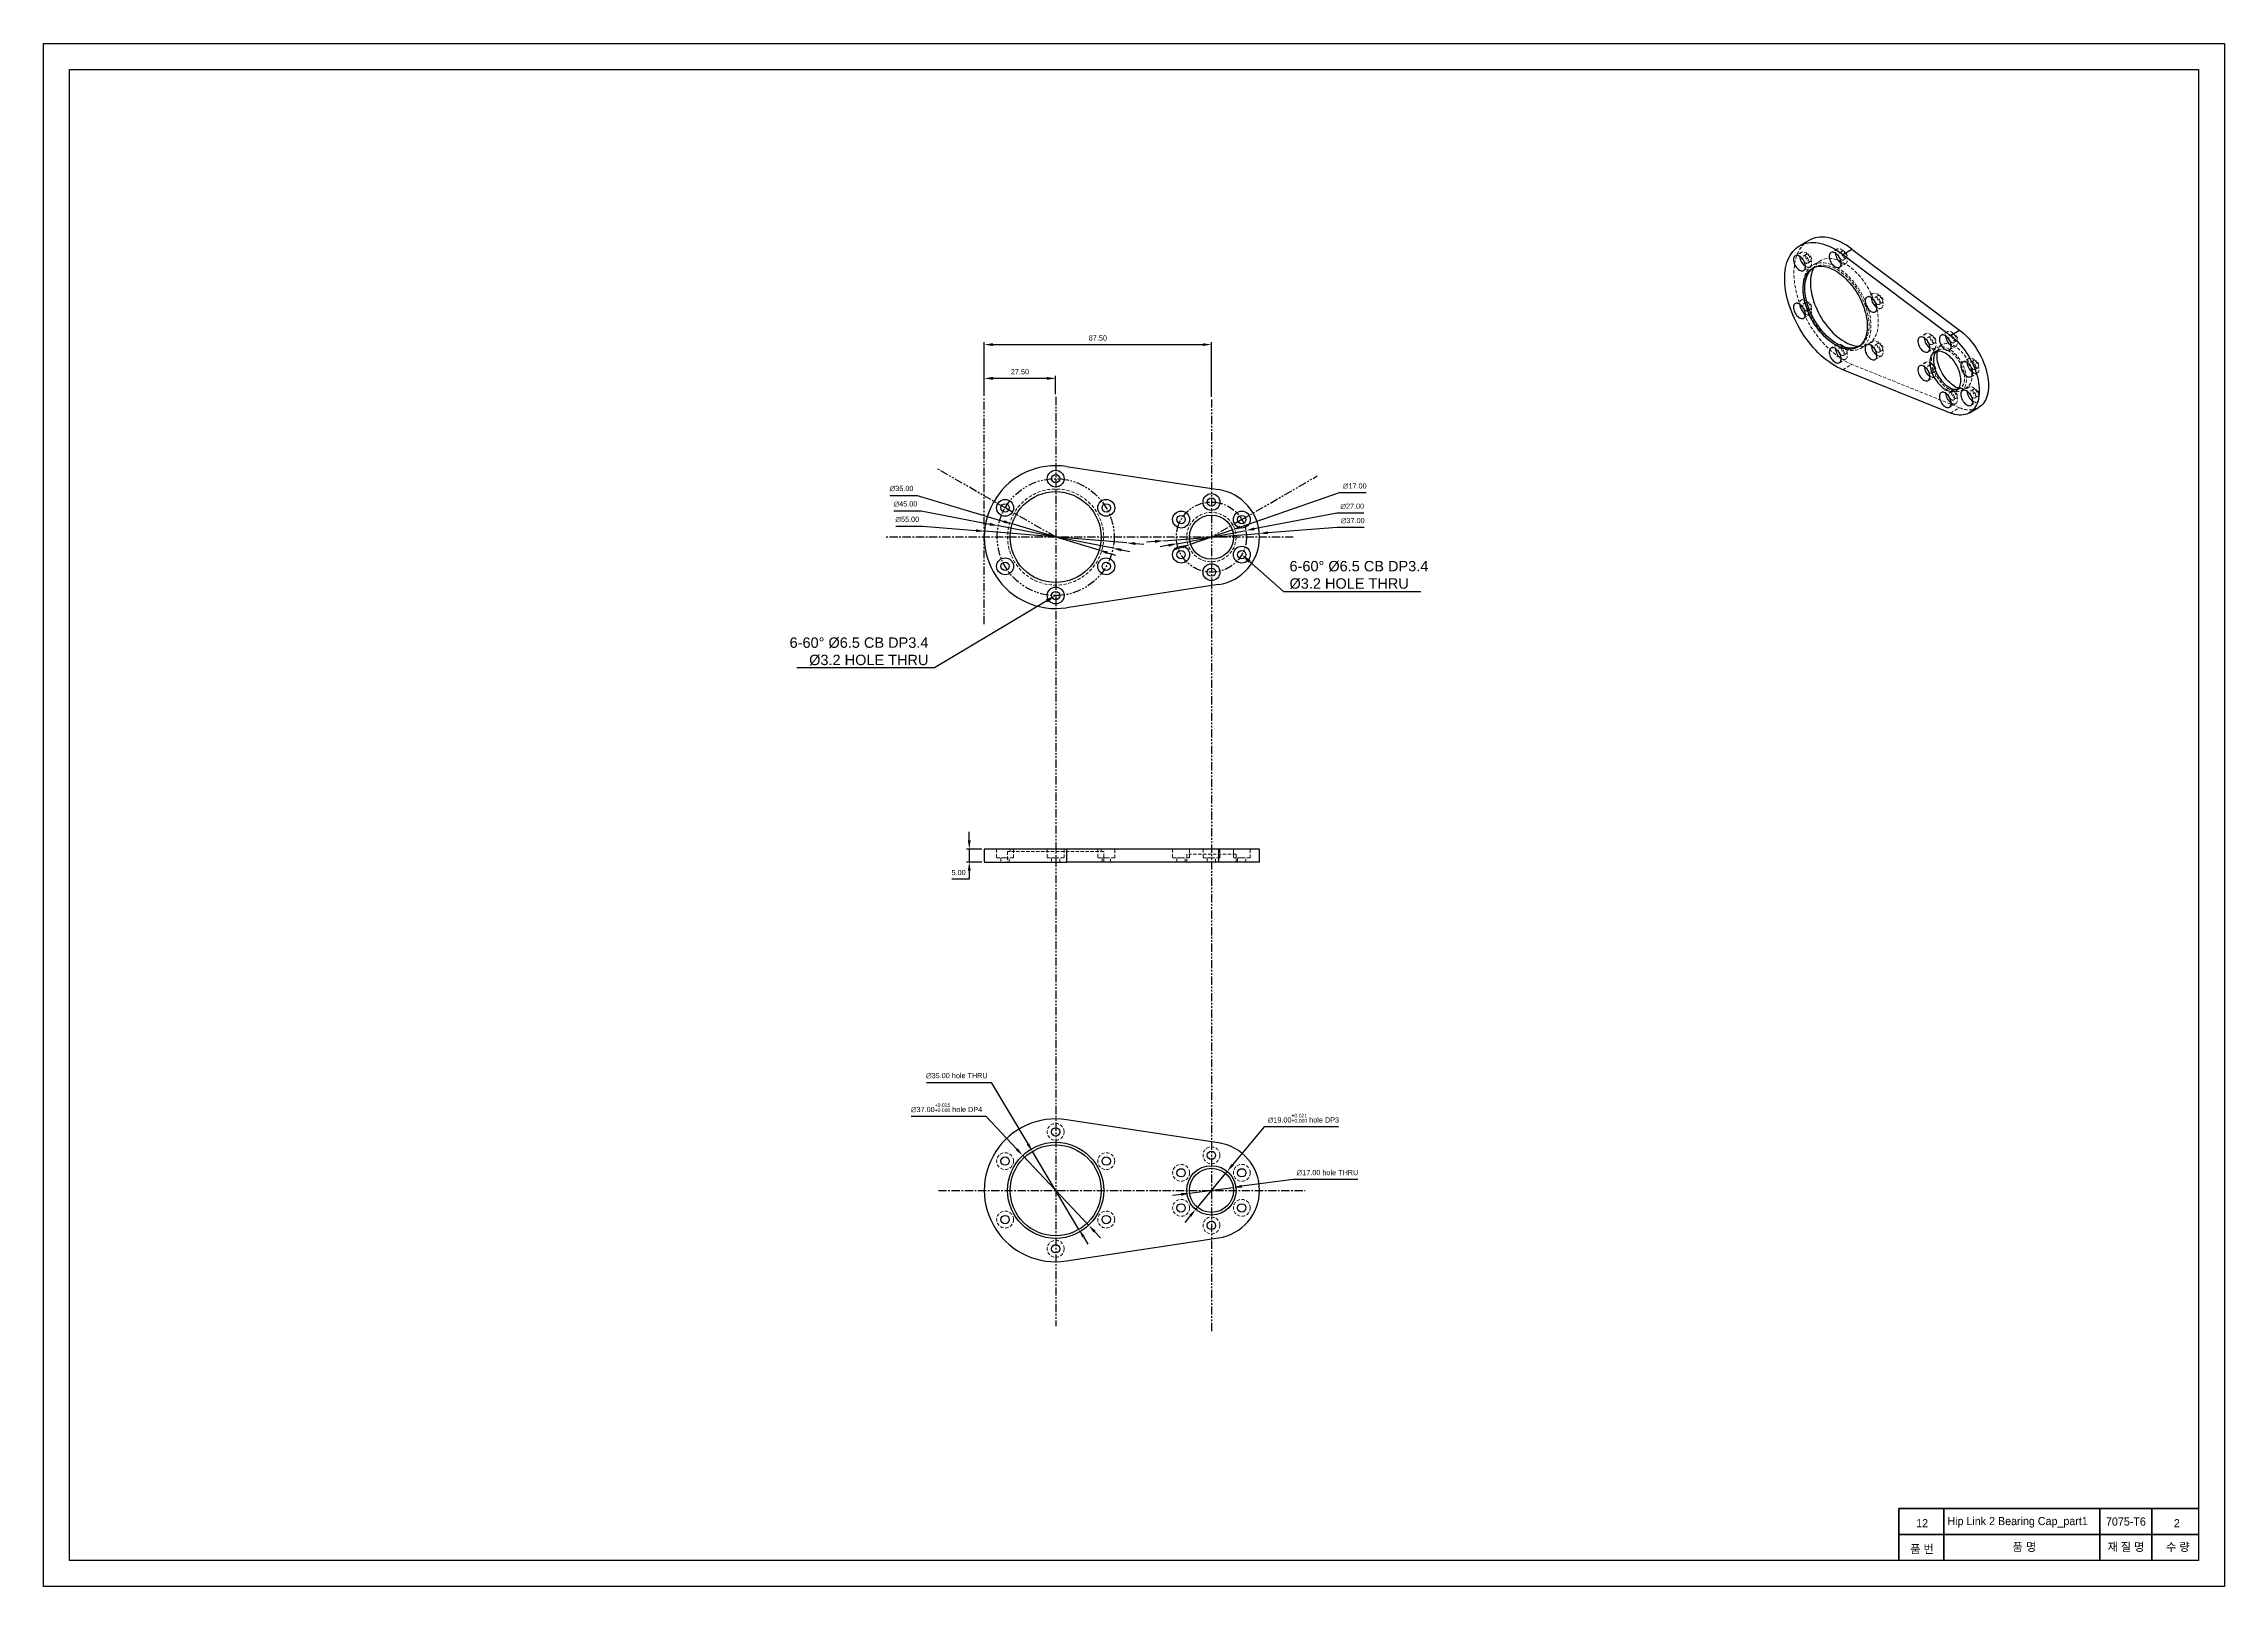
# Model space of a CAD drawing. Header units: millimetres. Extents: x 0 to 7560, y -1188 to 891.
# Drawn here: x 2520 to 3360, y -1188 to -594 of the extents above; entities that cross this region are included whole.
import ezdxf
from ezdxf import colors
from ezdxf.entities.mleader import LeaderData, LeaderLine
from ezdxf.math import Vec2, Vec3

# ---------------------------------------------------------------- set-up
doc = ezdxf.new("R2010")
doc.units = ezdxf.units.MM
doc.header["$PDSIZE"] = -1
for name, pattern in [('CENTER', [10.16, 6.35, -1.27, 1.27, -1.27]), ('HIDDEN', [1.905, 1.27, -0.635]), ('PHANTOM', [12.7, 6.35, -1.27, 1.27, -1.27, 1.27, -1.27])]:
    doc.linetypes.add(name, pattern=pattern)
doc.layers.get('0').update_dxf_attribs({"lineweight": 50})
for name, color, linetype, lineweight in [('보조선', 1, 'PHANTOM', 25), ('중심선', 1, 'CENTER', 25), ('중요 치수', 4, 'Continuous', 18), ('치수선', 6, 'Continuous', 18)]:
    doc.layers.add(name, color=color, linetype=linetype, lineweight=lineweight)
doc.styles.get("Standard").update_dxf_attribs({"font": 'arial.ttf', "height": 2})
doc.dimstyles.new('ISO-25', dxfattribs={"dimtxt": 2.5, "dimasz": 2.5, "dimexe": 1.25, "dimexo": 0.625, "dimtad": 1, "dimtxsty": 'Standard', "dimcen": 2.5, "dimadec": 0, "dimazin": 0, "dimtfac": 1, "dimtmove": 0, "dimatfit": 3, "dimfxl": 1, "dimarcsym": 0})

# ---------------------------------------------------------------- blocks, each defined once
blk = doc.blocks.new('*D458')
at = {"layer": 'Defpoints', "color": 0, "ltscale": 0.5, "transparency": 16777216}
for p in [(2882.57, -781.53), (2937.38, -786.01)]:
    blk.add_point(p, dxfattribs=at)
at = {"layer": '치수선', "color": 0, "lineweight": -2, "ltscale": 0.5, "transparency": 16777216}
for p, q in [((2848.36, -779.58), (2858.81, -779.58)), ((2858.81, -779.58), (2879.27, -781.26)), ((2937.38, -786.01), (2882.57, -781.53)), ((2940.67, -786.28), (2943.96, -786.55))]:
    blk.add_line(p, q, dxfattribs=at)
at = {"layer": '치수선', "color": 0, "ltscale": 0.5, "transparency": 16777216}
for points in [[(2879.32, -780.71), (2879.23, -781.8), (2882.57, -781.53)], [(2940.72, -785.74), (2940.63, -786.83), (2937.38, -786.01)]]:
    blk.add_solid(points, dxfattribs=at)
at = {"layer": '치수선', "color": 0, "ltscale": 0.5, "transparency": 16777216, "insert": (2852.82, -776.98), "char_height": 2, "attachment_point": 5}
blk.add_mtext('∅55.00', dxfattribs=at)
blk = doc.blocks.new('*D459')
at = {"layer": 'Defpoints', "color": 0, "ltscale": 0.5, "transparency": 16777216}
for p in [(2887.89, -779.45), (2932.06, -788.09)]:
    blk.add_point(p, dxfattribs=at)
at = {"layer": '치수선', "color": 0, "lineweight": -2, "ltscale": 0.5, "transparency": 16777216}
for p, q in [((2847.68, -773.64), (2858.13, -773.64)), ((2858.13, -773.64), (2884.65, -778.82)), ((2932.06, -788.09), (2887.89, -779.45)), ((2935.3, -788.72), (2938.54, -789.35))]:
    blk.add_line(p, q, dxfattribs=at)
at = {"layer": '치수선', "color": 0, "ltscale": 0.5, "transparency": 16777216}
for points in [[(2884.76, -778.28), (2884.55, -779.36), (2887.89, -779.45)], [(2935.4, -788.18), (2935.19, -789.26), (2932.06, -788.09)]]:
    blk.add_solid(points, dxfattribs=at)
at = {"layer": '치수선', "color": 0, "ltscale": 0.5, "transparency": 16777216, "insert": (2852.14, -771.04), "char_height": 2, "attachment_point": 5}
blk.add_mtext('∅45.00', dxfattribs=at)
blk = doc.blocks.new('*D460')
at = {"layer": 'Defpoints', "color": 0, "ltscale": 0.5, "transparency": 16777216}
for p in [(2893.22, -778.72), (2926.73, -788.82)]:
    blk.add_point(p, dxfattribs=at)
at = {"layer": '치수선', "color": 0, "lineweight": -2, "ltscale": 0.5, "transparency": 16777216}
for p, q in [((2846.16, -767.69), (2856.6, -767.69)), ((2856.6, -767.69), (2890.06, -777.77)), ((2926.73, -788.82), (2893.22, -778.72)), ((2929.89, -789.77), (2933.05, -790.72))]:
    blk.add_line(p, q, dxfattribs=at)
at = {"layer": '치수선', "color": 0, "ltscale": 0.5, "transparency": 16777216}
for points in [[(2890.21, -777.24), (2889.9, -778.3), (2893.22, -778.72)], [(2930.05, -789.24), (2929.73, -790.3), (2926.73, -788.82)]]:
    blk.add_solid(points, dxfattribs=at)
at = {"layer": '치수선', "color": 0, "ltscale": 0.5, "transparency": 16777216, "insert": (2850.61, -765.09), "char_height": 2, "attachment_point": 5}
blk.add_mtext('∅35.00', dxfattribs=at)
blk = doc.blocks.new('*D461')
at = {"layer": 'Defpoints', "color": 0, "ltscale": 0.5, "transparency": 16777216}
for p in [(2951.53, -785.18), (2988.42, -782.36)]:
    blk.add_point(p, dxfattribs=at)
at = {"layer": '치수선', "color": 0, "lineweight": -2, "ltscale": 0.5, "transparency": 16777216}
for p, q in [((3018.41, -780.06), (2991.71, -782.1)), ((3028.85, -780.06), (3018.41, -780.06)), ((2948.24, -785.44), (2944.94, -785.69)), ((2951.53, -785.18), (2988.42, -782.36))]:
    blk.add_line(p, q, dxfattribs=at)
at = {"layer": '치수선', "color": 0, "ltscale": 0.5, "transparency": 16777216}
for points in [[(2948.19, -784.89), (2948.28, -785.99), (2951.53, -785.18)], [(2991.67, -781.55), (2991.75, -782.65), (2988.42, -782.36)]]:
    blk.add_solid(points, dxfattribs=at)
at = {"layer": '치수선', "color": 0, "ltscale": 0.5, "transparency": 16777216, "insert": (3024.39, -777.46), "char_height": 2, "attachment_point": 5}
blk.add_mtext('∅37.00', dxfattribs=at)
blk = doc.blocks.new('*D462')
at = {"layer": 'Defpoints', "color": 0, "ltscale": 0.5, "transparency": 16777216}
for p in [(2956.71, -786.31), (2983.23, -781.23)]:
    blk.add_point(p, dxfattribs=at)
at = {"layer": '치수선', "color": 0, "lineweight": -2, "ltscale": 0.5, "transparency": 16777216}
for p, q in [((3018.24, -774.54), (2986.48, -780.61)), ((3028.69, -774.54), (3018.24, -774.54)), ((2953.47, -786.93), (2950.23, -787.55)), ((2956.71, -786.31), (2983.23, -781.23))]:
    blk.add_line(p, q, dxfattribs=at)
at = {"layer": '치수선', "color": 0, "ltscale": 0.5, "transparency": 16777216}
for points in [[(2986.37, -780.07), (2986.58, -781.15), (2983.23, -781.23)], [(2953.37, -786.39), (2953.57, -787.47), (2956.71, -786.31)]]:
    blk.add_solid(points, dxfattribs=at)
at = {"layer": '치수선', "color": 0, "ltscale": 0.5, "transparency": 16777216, "insert": (3024.23, -771.94), "char_height": 2, "attachment_point": 5}
blk.add_mtext('∅27.00', dxfattribs=at)
blk = doc.blocks.new('*D463')
at = {"layer": 'Defpoints', "color": 0, "ltscale": 0.5, "transparency": 16777216}
for p in [(2978.01, -780.99), (2961.94, -786.55)]:
    blk.add_point(p, dxfattribs=at)
at = {"layer": '치수선', "color": 0, "lineweight": -2, "ltscale": 0.5, "transparency": 16777216}
for p, q in [((3019.18, -766.72), (2981.12, -779.91)), ((3029.62, -766.72), (3019.18, -766.72)), ((2961.94, -786.55), (2978.01, -780.99)), ((2958.82, -787.63), (2955.7, -788.72))]:
    blk.add_line(p, q, dxfattribs=at)
at = {"layer": '치수선', "color": 0, "ltscale": 0.5, "transparency": 16777216}
for points in [[(2980.94, -779.39), (2981.31, -780.43), (2978.01, -780.99)], [(2958.64, -787.11), (2959, -788.15), (2961.94, -786.55)]]:
    blk.add_solid(points, dxfattribs=at)
at = {"layer": '치수선', "color": 0, "ltscale": 0.5, "transparency": 16777216, "insert": (3025.16, -764.12), "char_height": 2, "attachment_point": 5}
blk.add_mtext('∅17.00', dxfattribs=at)
blk = doc.blocks.new('*D464')
at = {"layer": 'Defpoints', "color": 0, "ltscale": 0.5, "transparency": 16777216}
for p in [(2882.47, -903.88), (2876.69, -908.88), (2882.47, -908.88)]:
    blk.add_point(p, dxfattribs=at)
at = {"layer": '치수선', "color": 0, "lineweight": -2, "ltscale": 0.5, "transparency": 16777216}
for p, q in [((2876.69, -900.58), (2876.69, -897.28)), ((2881.47, -903.88), (2875.69, -903.88)), ((2876.69, -903.88), (2876.69, -908.88)), ((2876.69, -915.48), (2869.98, -915.48)), ((2881.47, -908.88), (2875.69, -908.88)), ((2876.69, -912.18), (2876.69, -915.48))]:
    blk.add_line(p, q, dxfattribs=at)
at = {"layer": '치수선', "color": 0, "ltscale": 0.5, "transparency": 16777216}
for points in [[(2876.14, -900.58), (2877.24, -900.58), (2876.69, -903.88)], [(2876.14, -912.18), (2877.24, -912.18), (2876.69, -908.88)]]:
    blk.add_solid(points, dxfattribs=at)
at = {"layer": '치수선', "color": 0, "ltscale": 0.5, "transparency": 16777216, "insert": (2872.57, -912.94), "char_height": 2, "attachment_point": 5}
blk.add_mtext('5.00', dxfattribs=at)
blk = doc.blocks.new('*D422')
at = {"layer": 'Defpoints', "color": 0, "ltscale": 0.5, "transparency": 16777216}
for p in [(2882.47, -722.65), (2882.47, -730.39), (2909.97, -729.75)]:
    blk.add_point(p, dxfattribs=at)
at = {"layer": '치수선', "color": 0, "lineweight": -2, "ltscale": 0.5, "transparency": 16777216}
for p, q in [((2882.47, -729.39), (2882.47, -721.65)), ((2909.97, -728.75), (2909.97, -721.65)), ((2906.67, -722.65), (2885.78, -722.65))]:
    blk.add_line(p, q, dxfattribs=at)
at = {"layer": '치수선', "color": 0, "ltscale": 0.5, "transparency": 16777216}
for points in [[(2885.78, -722.1), (2885.78, -723.2), (2882.47, -722.65)], [(2906.67, -722.1), (2906.67, -723.2), (2909.97, -722.65)]]:
    blk.add_solid(points, dxfattribs=at)
at = {"layer": '치수선', "color": 0, "ltscale": 0.5, "transparency": 16777216, "insert": (2896.22, -720.11), "char_height": 2, "attachment_point": 5}
blk.add_mtext('27.50', dxfattribs=at)
blk = doc.blocks.new('*D423')
at = {"layer": 'Defpoints', "color": 0, "ltscale": 0.5, "transparency": 16777216}
for p in [(2969.97, -709.65), (2882.47, -730.39), (2969.97, -730.73)]:
    blk.add_point(p, dxfattribs=at)
at = {"layer": '치수선', "color": 0, "lineweight": -2, "ltscale": 0.5, "transparency": 16777216}
for p, q in [((2882.47, -729.39), (2882.47, -708.65)), ((2885.78, -709.65), (2966.67, -709.65)), ((2969.97, -729.73), (2969.97, -708.65))]:
    blk.add_line(p, q, dxfattribs=at)
at = {"layer": '치수선', "color": 0, "ltscale": 0.5, "transparency": 16777216}
for points in [[(2885.78, -709.1), (2885.78, -710.2), (2882.47, -709.65)], [(2966.67, -709.1), (2966.67, -710.2), (2969.97, -709.65)]]:
    blk.add_solid(points, dxfattribs=at)
at = {"layer": '치수선', "color": 0, "ltscale": 0.5, "transparency": 16777216, "insert": (2926.22, -707.11), "char_height": 2, "attachment_point": 5}
blk.add_mtext('87.50', dxfattribs=at)
blk = doc.blocks.new('*D424')
at = {"layer": 'Defpoints', "color": 0, "ltscale": 0.5, "transparency": 16777216}
for p in [(2897.27, -1021.85), (2922.68, -1048.74)]:
    blk.add_point(p, dxfattribs=at)
at = {"layer": '중요 치수', "color": 0, "lineweight": -2, "ltscale": 0.5, "transparency": 16777216}
for p, q in [((2854.37, -1006.77), (2883.02, -1006.77)), ((2883.02, -1006.77), (2895, -1019.45)), ((2922.68, -1048.74), (2897.27, -1021.85)), ((2924.95, -1051.14), (2927.22, -1053.54))]:
    blk.add_line(p, q, dxfattribs=at)
at = {"layer": '중요 치수', "color": 0, "ltscale": 0.5, "transparency": 16777216}
for points in [[(2895.4, -1019.07), (2894.6, -1019.82), (2897.27, -1021.85)], [(2925.35, -1050.76), (2924.55, -1051.52), (2922.68, -1048.74)]]:
    blk.add_solid(points, dxfattribs=at)
at = {"layer": '중요 치수', "color": 0, "ltscale": 0.5, "transparency": 16777216, "insert": (2867.93, -1003.54), "char_height": 2, "attachment_point": 5}
blk.add_mtext('∅37.00{\\H0.7x;\\S+0.025^ +0.000;} hole DP4', dxfattribs=at)
blk = doc.blocks.new('*D425')
at = {"layer": 'Defpoints', "color": 0, "ltscale": 0.5, "transparency": 16777216}
for p in [(2976.04, -1027.98), (2963.91, -1042.6)]:
    blk.add_point(p, dxfattribs=at)
at = {"layer": '중요 치수', "color": 0, "lineweight": -2, "ltscale": 0.5, "transparency": 16777216}
for p, q in [((2990.3, -1010.79), (2978.15, -1025.44)), ((3018.95, -1010.79), (2990.3, -1010.79)), ((2963.91, -1042.6), (2976.04, -1027.98)), ((2961.8, -1045.14), (2959.69, -1047.69))]:
    blk.add_line(p, q, dxfattribs=at)
at = {"layer": '중요 치수', "color": 0, "ltscale": 0.5, "transparency": 16777216}
for points in [[(2977.72, -1025.09), (2978.57, -1025.79), (2976.04, -1027.98)], [(2961.38, -1044.79), (2962.22, -1045.5), (2963.91, -1042.6)]]:
    blk.add_solid(points, dxfattribs=at)
at = {"layer": '중요 치수', "color": 0, "ltscale": 0.5, "transparency": 16777216, "insert": (3005.39, -1007.56), "char_height": 2, "attachment_point": 5}
blk.add_mtext('∅19.00{\\H0.7x;\\S+0.021^ +0.000;} hole DP3', dxfattribs=at)
blk = doc.blocks.new('*D534')
at = {"layer": 'Defpoints', "color": 0, "ltscale": 0.5, "transparency": 16777216}
for p in [(2901, -1020.27), (2918.95, -1050.31)]:
    blk.add_point(p, dxfattribs=at)
at = {"layer": '중요 치수', "color": 0, "lineweight": -2, "ltscale": 0.5, "transparency": 16777216}
for p, q in [((2860.21, -993.76), (2885.16, -993.76)), ((2885.16, -993.76), (2899.3, -1017.44)), ((2918.95, -1050.31), (2901, -1020.27)), ((2920.64, -1053.15), (2922.34, -1055.98))]:
    blk.add_line(p, q, dxfattribs=at)
at = {"layer": '중요 치수', "color": 0, "ltscale": 0.5, "transparency": 16777216}
for points in [[(2899.78, -1017.15), (2898.83, -1017.72), (2901, -1020.27)], [(2921.12, -1052.87), (2920.17, -1053.43), (2918.95, -1050.31)]]:
    blk.add_solid(points, dxfattribs=at)
at = {"layer": '중요 치수', "color": 0, "ltscale": 0.5, "transparency": 16777216, "insert": (2871.92, -991.16), "char_height": 2, "attachment_point": 5}
blk.add_mtext('∅35.00 hole THRU', dxfattribs=at)
blk = doc.blocks.new('*D535')
at = {"layer": 'Defpoints', "color": 0, "ltscale": 0.5, "transparency": 16777216}
for p in [(2961.55, -1036.41), (2978.4, -1034.17)]:
    blk.add_point(p, dxfattribs=at)
at = {"layer": '중요 치수', "color": 0, "lineweight": -2, "ltscale": 0.5, "transparency": 16777216}
for p, q in [((3001.41, -1031.12), (2981.67, -1033.74)), ((3026.36, -1031.12), (3001.41, -1031.12)), ((2958.27, -1036.85), (2955, -1037.28)), ((2961.55, -1036.41), (2978.4, -1034.17))]:
    blk.add_line(p, q, dxfattribs=at)
at = {"layer": '중요 치수', "color": 0, "ltscale": 0.5, "transparency": 16777216}
for points in [[(2981.6, -1033.19), (2981.75, -1034.28), (2978.4, -1034.17)], [(2958.2, -1036.3), (2958.35, -1037.39), (2961.55, -1036.41)]]:
    blk.add_solid(points, dxfattribs=at)
at = {"layer": '중요 치수', "color": 0, "ltscale": 0.5, "transparency": 16777216, "insert": (3014.65, -1028.52), "char_height": 2, "attachment_point": 5}
blk.add_mtext('∅17.00 hole THRU', dxfattribs=at)

msp = doc.modelspace()

# ---------------------------------------------------------------- linework, layer by layer
at = {"color": 7, "linetype": 'Continuous', "lineweight": 25}
for p, q in [((3200.022, -669.576), (3196.486, -671.617)), ((3213.152, -674.916), (3216.688, -672.875)), ((3213.152, -674.916), (3254.624, -706.123)), ((3216.688, -672.875), (3258.159, -704.082)), ((3254.624, -706.123), (3258.159, -704.082)), ((3254.624, -735.993), (3213.152, -719.318)), ((3261.911, -735.947), (3265.446, -733.906)), ((2914.099, -756.581), (2972.749, -765.479)), ((2972.749, -802.061), (2914.099, -810.959)), ((2882.474, -903.881), (2882.474, -908.881)), ((2914.099, -903.881), (2882.474, -903.881)), ((2914.099, -903.881), (2914.099, -908.881)), ((2972.749, -903.881), (2914.099, -903.881)), ((2972.749, -903.881), (2972.749, -908.881)), ((2988.474, -903.881), (2972.749, -903.881)), ((2988.474, -908.881), (2988.474, -903.881)), ((2882.474, -908.881), (2914.099, -908.881)), ((2972.749, -908.881), (2914.099, -908.881)), ((2988.474, -908.881), (2972.749, -908.881)), ((2972.749, -1017.001), (2914.099, -1008.103)), ((2914.099, -1062.481), (2972.749, -1053.583))]:
    msp.add_line(p, q, dxfattribs=at)
at = {"color": 7, "linetype": 'HIDDEN', "lineweight": 18}
for p, q in [((3197.236, -674.09), (3194.832, -675.478)), ((3199.193, -674.866), (3198.061, -675.519)), ((3198.082, -681.108), (3200.486, -679.72)), ((3199.661, -678.291), (3200.792, -677.638)), ((3202.193, -679.869), (3201.486, -680.277)), ((3204.522, -677.37), (3201.693, -679.003)), ((3211.015, -672.858), (3208.61, -674.246)), ((3212.971, -673.634), (3211.84, -674.287)), ((3211.86, -679.876), (3214.264, -678.488)), ((3213.439, -677.059), (3214.571, -676.406)), ((3197.236, -692.462), (3194.832, -693.85)), ((3199.193, -693.238), (3198.061, -693.891)), ((3199.661, -696.663), (3200.792, -696.01)), ((3224.793, -689.998), (3222.389, -691.386)), ((3226.749, -690.774), (3225.618, -691.427)), ((3225.639, -697.016), (3228.043, -695.628)), ((3227.218, -694.199), (3228.349, -693.546)), ((3198.082, -699.48), (3200.486, -698.092)), ((3245.174, -705.439), (3242.77, -706.827)), ((3253.441, -704.699), (3251.037, -706.087)), ((3255.397, -705.475), (3254.266, -706.128)), ((3211.015, -709.603), (3208.61, -710.991)), ((3212.971, -710.379), (3211.84, -711.032)), ((3213.439, -713.803), (3214.571, -713.15)), ((3218.985, -710.589), (3219.692, -710.181)), ((3220.192, -711.047), (3223.02, -709.414)), ((3224.793, -708.371), (3222.389, -709.759)), ((3226.749, -709.147), (3225.618, -709.8)), ((3225.639, -715.388), (3228.043, -714)), ((3227.218, -712.571), (3228.349, -711.918)), ((3247.13, -706.214), (3245.999, -706.868)), ((3246.02, -712.456), (3248.424, -711.068)), ((3247.599, -709.639), (3248.73, -708.986)), ((3249.826, -711.747), (3248.412, -712.564)), ((3251.448, -709.657), (3249.326, -710.881)), ((3254.287, -711.717), (3256.691, -710.329)), ((3255.866, -708.9), (3256.997, -708.247)), ((3211.86, -716.62), (3214.264, -715.232)), ((3213.152, -719.318), (3216.688, -717.277)), ((3258.159, -733.952), (3216.688, -717.277)), ((3245.174, -716.462), (3242.77, -717.85)), ((3247.13, -717.238), (3245.999, -717.891)), ((3246.02, -723.479), (3248.424, -722.091)), ((3247.599, -720.662), (3248.73, -720.009)), ((3261.708, -714.984), (3259.304, -716.371)), ((3263.664, -715.759), (3262.533, -716.413)), ((3262.554, -722.001), (3264.958, -720.613)), ((3264.133, -719.184), (3265.264, -718.531)), ((3253.441, -726.746), (3251.037, -728.134)), ((3255.397, -727.522), (3254.266, -728.175)), ((3255.866, -730.946), (3256.997, -730.293)), ((3256.911, -727.287), (3258.326, -726.47)), ((3258.826, -727.336), (3260.947, -726.112)), ((3261.708, -726.007), (3259.304, -727.395)), ((3263.664, -726.783), (3262.533, -727.436)), ((3264.133, -730.207), (3265.264, -729.554)), ((3254.287, -733.763), (3256.691, -732.375)), ((3254.624, -735.993), (3258.159, -733.952)), ((3262.554, -733.024), (3264.958, -731.636)), ((2887.238, -903.881), (2887.238, -907.281)), ((2928.474, -904.881), (2891.474, -904.881)), ((2891.474, -904.881), (2891.474, -908.881)), ((2892.474, -903.881), (2892.474, -904.881)), ((2893.738, -907.281), (2893.738, -903.881)), ((2906.724, -903.881), (2906.724, -907.281)), ((2913.224, -907.281), (2913.224, -903.881)), ((2914.099, -903.881), (2914.099, -908.881)), ((2926.209, -903.881), (2926.209, -907.281)), ((2927.474, -904.881), (2927.474, -903.881)), ((2928.474, -908.881), (2928.474, -904.881)), ((2932.709, -907.281), (2932.709, -903.881)), ((2955.032, -903.881), (2955.032, -907.281)), ((2969.974, -905.881), (2960.474, -905.881)), ((2960.474, -905.881), (2960.474, -908.881)), ((2961.474, -903.881), (2961.474, -905.881)), ((2961.532, -907.281), (2961.532, -903.881)), ((2966.724, -903.881), (2966.724, -907.281)), ((2979.474, -905.881), (2969.974, -905.881)), ((2972.749, -903.881), (2972.749, -908.881)), ((2973.224, -907.281), (2973.224, -903.881)), ((2978.415, -903.881), (2978.415, -907.281)), ((2978.474, -905.881), (2978.474, -903.881)), ((2979.474, -908.881), (2979.474, -905.881)), ((2984.915, -907.281), (2984.915, -903.881)), ((2887.238, -907.281), (2890.488, -907.281)), ((2888.888, -907.281), (2888.888, -908.881)), ((2890.488, -907.281), (2893.738, -907.281)), ((2892.088, -908.881), (2892.088, -907.281)), ((2906.724, -907.281), (2909.974, -907.281)), ((2908.374, -907.281), (2908.374, -908.881)), ((2909.974, -907.281), (2913.224, -907.281)), ((2911.574, -908.881), (2911.574, -907.281)), ((2926.209, -907.281), (2929.459, -907.281)), ((2927.859, -907.281), (2927.859, -908.881)), ((2929.459, -907.281), (2932.709, -907.281)), ((2931.059, -908.881), (2931.059, -907.281)), ((2955.032, -907.281), (2958.282, -907.281)), ((2956.682, -907.281), (2956.682, -908.881)), ((2958.282, -907.281), (2961.532, -907.281)), ((2959.882, -908.881), (2959.882, -907.281)), ((2966.724, -907.281), (2969.974, -907.281)), ((2968.374, -907.281), (2968.374, -908.881)), ((2969.974, -907.281), (2973.224, -907.281)), ((2971.574, -908.881), (2971.574, -907.281)), ((2978.415, -907.281), (2981.665, -907.281)), ((2980.065, -907.281), (2980.065, -908.881)), ((2981.665, -907.281), (2984.915, -907.281)), ((2983.265, -908.881), (2983.265, -907.281))]:
    msp.add_line(p, q, dxfattribs=at)
for p, q in [((3234.749, -1157.768), (3350.146, -1157.768)), ((3234.749, -1177.768), (3234.749, -1157.768)), ((3252.059, -1177.768), (3252.059, -1157.768)), ((3312.232, -1177.768), (3312.232, -1157.768)), ((3332.232, -1177.768), (3332.232, -1157.768)), ((3234.749, -1167.768), (3350.146, -1167.768))]:
    msp.add_line(p, q)
at = {"color": 7, "linetype": 'Continuous', "lineweight": 25, "flags": 128}
for points in [[(3213.152, -719.318), (3212.098, -718.86), (3211.038, -718.332), (3209.975, -717.736), (3208.914, -717.073), (3207.856, -716.346), (3206.805, -715.556), (3205.765, -714.706), (3204.738, -713.799), (3203.728, -712.836), (3202.736, -711.822), (3201.768, -710.759), (3200.824, -709.65), (3199.909, -708.499), (3199.024, -707.308), (3198.173, -706.083), (3197.358, -704.825), (3196.582, -703.539), (3195.846, -702.229), (3195.153, -700.899), (3194.505, -699.553), (3193.904, -698.194), (3193.352, -696.827), (3192.85, -695.456), (3192.4, -694.085), (3192.004, -692.718), (3191.662, -691.358), (3191.375, -690.012), (3191.144, -688.681), (3190.971, -687.37), (3190.855, -686.084), (3190.797, -684.825), (3190.797, -683.598), (3190.855, -682.407), (3190.971, -681.254), (3191.144, -680.143), (3191.375, -679.079), (3191.662, -678.063), (3192.004, -677.099), (3192.4, -676.19), (3192.85, -675.338), (3193.352, -674.546), (3193.904, -673.816), (3194.505, -673.151), (3195.153, -672.553), (3195.846, -672.023), (3196.582, -671.563), (3197.358, -671.174), (3198.173, -670.857), (3199.024, -670.614), (3199.909, -670.445), (3200.824, -670.35), (3201.768, -670.331), (3202.736, -670.386), (3203.728, -670.516), (3204.738, -670.721), (3205.765, -670.999), (3206.805, -671.35), (3207.856, -671.773), (3208.914, -672.267), (3209.975, -672.83), (3211.038, -673.46), (3212.098, -674.157), (3213.152, -674.916)], [(3216.688, -672.875), (3215.633, -672.115), (3214.573, -671.419), (3213.511, -670.789), (3212.449, -670.226), (3211.392, -669.732), (3210.341, -669.309), (3209.301, -668.958), (3208.274, -668.68), (3207.263, -668.475), (3206.272, -668.345), (3205.303, -668.29), (3204.36, -668.309), (3203.444, -668.404), (3202.56, -668.573), (3201.709, -668.816), (3200.894, -669.133), (3200.117, -669.522), (3200.022, -669.576)], [(3196.457, -680.947), (3196.826, -681.125), (3197.185, -681.23), (3197.525, -681.259), (3197.837, -681.211), (3198.114, -681.088), (3198.348, -680.892), (3198.533, -680.629), (3198.664, -680.305), (3198.738, -679.93), (3198.753, -679.512), (3198.709, -679.062), (3198.606, -678.592), (3198.447, -678.115), (3198.237, -677.642), (3197.981, -677.186), (3197.685, -676.759), (3197.358, -676.371), (3197.007, -676.034), (3196.642, -675.754), (3196.272, -675.541), (3195.907, -675.399), (3195.556, -675.331), (3195.229, -675.341), (3194.933, -675.427), (3194.677, -675.587), (3194.467, -675.817), (3194.308, -676.111), (3194.205, -676.462), (3194.161, -676.86), (3194.176, -677.296), (3194.25, -677.757), (3194.381, -678.232), (3194.566, -678.709), (3194.8, -679.174), (3195.076, -679.617), (3195.389, -680.026), (3195.729, -680.39), (3196.088, -680.699), (3196.457, -680.947)], [(3210.235, -681.144), (3211.08, -681.664), (3211.92, -682.249), (3212.753, -682.896), (3213.574, -683.601), (3214.379, -684.361), (3215.165, -685.173), (3215.928, -686.032), (3216.665, -686.936), (3217.371, -687.879), (3218.045, -688.857), (3218.681, -689.866), (3219.279, -690.9), (3219.834, -691.956), (3220.345, -693.029), (3220.808, -694.112), (3221.222, -695.202), (3221.585, -696.292), (3221.895, -697.379), (3222.151, -698.456), (3222.351, -699.52), (3222.494, -700.564), (3222.581, -701.585), (3222.61, -702.577), (3222.581, -703.535), (3222.494, -704.456), (3222.351, -705.334), (3222.151, -706.167), (3221.895, -706.949), (3221.585, -707.678), (3221.222, -708.35), (3220.808, -708.961), (3220.345, -709.51), (3219.834, -709.992), (3219.279, -710.407), (3218.681, -710.752), (3218.045, -711.026), (3217.371, -711.227), (3216.665, -711.354), (3215.928, -711.407), (3215.165, -711.385), (3214.379, -711.29), (3213.574, -711.12), (3212.753, -710.877), (3211.92, -710.562), (3211.08, -710.177), (3210.235, -709.722), (3209.391, -709.202), (3208.55, -708.617), (3207.718, -707.97), (3206.897, -707.265), (3206.091, -706.505), (3205.305, -705.693), (3204.542, -704.834), (3203.806, -703.931), (3203.099, -702.988), (3202.426, -702.009), (3201.789, -701), (3201.192, -699.966), (3200.636, -698.91), (3200.126, -697.837), (3199.662, -696.754), (3199.248, -695.664), (3198.885, -694.574), (3198.575, -693.487), (3198.32, -692.41), (3198.12, -691.346), (3197.976, -690.302), (3197.89, -689.281), (3197.861, -688.289), (3197.89, -687.331), (3197.976, -686.41), (3198.12, -685.532), (3198.32, -684.699), (3198.575, -683.917), (3198.885, -683.188), (3199.248, -682.516), (3199.662, -681.905), (3200.126, -681.357), (3200.636, -680.874), (3201.192, -680.459), (3201.789, -680.114), (3202.426, -679.84), (3203.099, -679.639), (3203.806, -679.512), (3204.542, -679.459), (3205.305, -679.481), (3206.091, -679.576), (3206.897, -679.746), (3207.718, -679.989), (3208.55, -680.304), (3209.391, -680.689), (3210.235, -681.144)], [(3219.331, -710.372), (3218.752, -710.618), (3218.078, -710.818), (3217.372, -710.946), (3216.635, -710.999), (3215.872, -710.977), (3215.086, -710.881), (3214.281, -710.712), (3213.46, -710.469), (3212.627, -710.154), (3211.787, -709.768), (3210.942, -709.314), (3210.098, -708.793), (3209.257, -708.208), (3208.425, -707.562), (3207.604, -706.857), (3206.798, -706.097), (3206.012, -705.285), (3205.249, -704.426), (3204.513, -703.522), (3203.806, -702.579), (3203.133, -701.601), (3202.496, -700.592), (3201.899, -699.557), (3201.343, -698.501), (3200.833, -697.429), (3200.369, -696.346), (3199.955, -695.256), (3199.592, -694.166), (3199.283, -693.079), (3199.027, -692.001), (3198.827, -690.938), (3198.683, -689.894), (3198.597, -688.873), (3198.568, -687.881), (3198.597, -686.923), (3198.683, -686.002), (3198.827, -685.123), (3199.027, -684.291), (3199.283, -683.508), (3199.592, -682.78), (3199.955, -682.108), (3200.369, -681.497), (3200.833, -680.948), (3201.343, -680.466), (3201.847, -680.085)], [(3201.995, -680.016), (3201.905, -680.183), (3201.563, -680.916), (3201.277, -681.704), (3201.046, -682.544), (3200.872, -683.433), (3200.755, -684.366), (3200.697, -685.34), (3200.697, -686.349), (3200.755, -687.39), (3200.872, -688.458), (3201.046, -689.548), (3201.277, -690.655), (3201.563, -691.774), (3201.905, -692.901), (3202.299, -694.029), (3202.745, -695.155), (3203.239, -696.273), (3203.781, -697.378), (3204.368, -698.465), (3204.996, -699.53), (3205.664, -700.567), (3206.367, -701.572), (3207.104, -702.541), (3207.871, -703.468), (3208.664, -704.351), (3209.48, -705.185), (3210.315, -705.966), (3211.165, -706.691), (3212.027, -707.357), (3212.897, -707.96), (3213.771, -708.498)], [(3210.235, -679.715), (3210.604, -679.893), (3210.963, -679.998), (3211.303, -680.027), (3211.616, -679.979), (3211.893, -679.856), (3212.127, -679.66), (3212.312, -679.397), (3212.443, -679.073), (3212.517, -678.698), (3212.532, -678.28), (3212.487, -677.83), (3212.384, -677.36), (3212.226, -676.883), (3212.015, -676.41), (3211.759, -675.954), (3211.464, -675.527), (3211.136, -675.139), (3210.785, -674.802), (3210.42, -674.522), (3210.05, -674.309), (3209.685, -674.167), (3209.335, -674.099), (3209.007, -674.109), (3208.711, -674.195), (3208.455, -674.355), (3208.245, -674.585), (3208.087, -674.879), (3207.984, -675.23), (3207.939, -675.628), (3207.954, -676.064), (3208.028, -676.525), (3208.159, -677), (3208.344, -677.477), (3208.578, -677.942), (3208.855, -678.385), (3209.167, -678.794), (3209.508, -679.158), (3209.867, -679.467), (3210.235, -679.715)], [(3196.457, -699.319), (3196.826, -699.497), (3197.185, -699.602), (3197.525, -699.631), (3197.837, -699.584), (3198.114, -699.46), (3198.348, -699.264), (3198.533, -699.001), (3198.664, -698.678), (3198.738, -698.302), (3198.753, -697.884), (3198.709, -697.434), (3198.606, -696.964), (3198.447, -696.487), (3198.237, -696.014), (3197.981, -695.558), (3197.685, -695.131), (3197.358, -694.744), (3197.007, -694.406), (3196.642, -694.127), (3196.272, -693.913), (3195.907, -693.771), (3195.556, -693.704), (3195.229, -693.713), (3194.933, -693.799), (3194.677, -693.959), (3194.467, -694.189), (3194.308, -694.484), (3194.205, -694.834), (3194.161, -695.233), (3194.176, -695.668), (3194.25, -696.129), (3194.381, -696.604), (3194.566, -697.081), (3194.8, -697.547), (3195.076, -697.99), (3195.389, -698.398), (3195.729, -698.762), (3196.088, -699.072), (3196.457, -699.319)], [(3224.014, -696.855), (3224.382, -697.033), (3224.741, -697.138), (3225.082, -697.167), (3225.394, -697.12), (3225.671, -696.996), (3225.905, -696.8), (3226.09, -696.537), (3226.221, -696.214), (3226.295, -695.838), (3226.31, -695.42), (3226.265, -694.97), (3226.162, -694.5), (3226.004, -694.023), (3225.794, -693.55), (3225.538, -693.094), (3225.242, -692.667), (3224.914, -692.28), (3224.564, -691.942), (3224.199, -691.663), (3223.829, -691.449), (3223.464, -691.307), (3223.113, -691.24), (3222.785, -691.249), (3222.49, -691.335), (3222.234, -691.495), (3222.023, -691.725), (3221.865, -692.02), (3221.762, -692.37), (3221.717, -692.769), (3221.732, -693.204), (3221.806, -693.665), (3221.937, -694.14), (3222.122, -694.617), (3222.356, -695.083), (3222.633, -695.526), (3222.946, -695.934), (3223.286, -696.298), (3223.645, -696.608), (3224.014, -696.855)], [(3258.159, -704.082), (3259.029, -704.771), (3259.886, -705.52), (3260.725, -706.326), (3261.544, -707.185), (3262.339, -708.092), (3263.105, -709.044), (3263.84, -710.037), (3264.54, -711.066), (3265.202, -712.125), (3265.823, -713.211), (3266.399, -714.319), (3266.929, -715.443), (3267.41, -716.577), (3267.84, -717.718), (3268.216, -718.86), (3268.538, -719.997), (3268.803, -721.125), (3269.01, -722.237), (3269.159, -723.33), (3269.249, -724.398), (3269.279, -725.436), (3269.249, -726.44), (3269.159, -727.404), (3269.01, -728.325), (3268.803, -729.198), (3268.538, -730.02), (3268.216, -730.786), (3267.84, -731.493), (3267.41, -732.137), (3266.929, -732.717), (3266.399, -733.229), (3265.823, -733.671), (3265.446, -733.906)], [(3210.235, -716.459), (3210.604, -716.637), (3210.963, -716.743), (3211.303, -716.772), (3211.616, -716.724), (3211.893, -716.6), (3212.127, -716.405), (3212.312, -716.141), (3212.443, -715.818), (3212.517, -715.442), (3212.532, -715.024), (3212.487, -714.574), (3212.384, -714.105), (3212.226, -713.627), (3212.015, -713.154), (3211.759, -712.699), (3211.464, -712.271), (3211.136, -711.884), (3210.785, -711.546), (3210.42, -711.267), (3210.05, -711.053), (3209.685, -710.911), (3209.335, -710.844), (3209.007, -710.853), (3208.711, -710.939), (3208.455, -711.099), (3208.245, -711.329), (3208.087, -711.624), (3207.984, -711.975), (3207.939, -712.373), (3207.954, -712.808), (3208.028, -713.269), (3208.159, -713.744), (3208.344, -714.221), (3208.578, -714.687), (3208.855, -715.13), (3209.167, -715.538), (3209.508, -715.902), (3209.867, -716.212), (3210.235, -716.459)], [(3224.014, -715.227), (3224.382, -715.405), (3224.741, -715.511), (3225.082, -715.54), (3225.394, -715.492), (3225.671, -715.368), (3225.905, -715.173), (3226.09, -714.909), (3226.221, -714.586), (3226.295, -714.21), (3226.31, -713.792), (3226.265, -713.342), (3226.162, -712.873), (3226.004, -712.395), (3225.794, -711.922), (3225.538, -711.467), (3225.242, -711.039), (3224.914, -710.652), (3224.564, -710.314), (3224.199, -710.035), (3223.829, -709.821), (3223.464, -709.679), (3223.113, -709.612), (3222.785, -709.621), (3222.49, -709.707), (3222.234, -709.867), (3222.023, -710.097), (3221.865, -710.392), (3221.762, -710.743), (3221.717, -711.141), (3221.732, -711.576), (3221.806, -712.037), (3221.937, -712.512), (3222.122, -712.989), (3222.356, -713.455), (3222.633, -713.898), (3222.946, -714.306), (3223.286, -714.67), (3223.645, -714.98), (3224.014, -715.227)], [(3244.395, -712.295), (3244.763, -712.473), (3245.122, -712.578), (3245.463, -712.607), (3245.775, -712.56), (3246.052, -712.436), (3246.286, -712.241), (3246.471, -711.977), (3246.602, -711.654), (3246.676, -711.278), (3246.691, -710.86), (3246.646, -710.41), (3246.543, -709.941), (3246.385, -709.463), (3246.175, -708.99), (3245.919, -708.535), (3245.623, -708.107), (3245.295, -707.72), (3244.945, -707.382), (3244.58, -707.103), (3244.21, -706.889), (3243.845, -706.747), (3243.494, -706.68), (3243.166, -706.689), (3242.871, -706.775), (3242.615, -706.935), (3242.404, -707.165), (3242.246, -707.46), (3242.143, -707.811), (3242.098, -708.209), (3242.113, -708.644), (3242.187, -709.105), (3242.318, -709.58), (3242.503, -710.057), (3242.737, -710.523), (3243.014, -710.966), (3243.327, -711.374), (3243.667, -711.738), (3244.026, -712.048), (3244.395, -712.295)], [(3252.662, -726.866), (3253.251, -727.173), (3253.834, -727.409), (3254.406, -727.574), (3254.962, -727.665), (3255.495, -727.682), (3256.001, -727.624), (3256.475, -727.492), (3256.912, -727.286), (3257.308, -727.01), (3257.659, -726.666), (3257.962, -726.257), (3258.215, -725.787), (3258.413, -725.26), (3258.557, -724.682), (3258.643, -724.059), (3258.672, -723.395), (3258.643, -722.698), (3258.557, -721.974), (3258.413, -721.231), (3258.215, -720.475), (3257.962, -719.714), (3257.659, -718.954), (3257.308, -718.204), (3256.912, -717.471), (3256.475, -716.761), (3256.001, -716.082), (3255.495, -715.44), (3254.962, -714.841), (3254.406, -714.291), (3253.834, -713.795), (3253.251, -713.358), (3252.662, -712.985), (3252.073, -712.678), (3251.489, -712.441), (3250.917, -712.276), (3250.362, -712.185), (3249.828, -712.169), (3249.322, -712.227), (3248.849, -712.359), (3248.412, -712.564), (3248.016, -712.84), (3247.664, -713.184), (3247.361, -713.593), (3247.109, -714.064), (3246.91, -714.59), (3246.767, -715.168), (3246.68, -715.792), (3246.651, -716.456), (3246.68, -717.153), (3246.767, -717.876), (3246.91, -718.62), (3247.109, -719.376), (3247.361, -720.137), (3247.664, -720.896), (3248.016, -721.646), (3248.412, -722.38), (3248.849, -723.089), (3249.322, -723.768), (3249.828, -724.411), (3250.362, -725.01), (3250.917, -725.56), (3251.489, -726.056), (3252.073, -726.492), (3252.662, -726.866)], [(3249.178, -712.258), (3249.078, -712.368), (3248.775, -712.777), (3248.523, -713.247), (3248.324, -713.774), (3248.181, -714.352), (3248.094, -714.976), (3248.066, -715.639), (3248.094, -716.336), (3248.181, -717.06), (3248.324, -717.803), (3248.523, -718.559), (3248.775, -719.321), (3249.078, -720.08), (3249.43, -720.83), (3249.826, -721.563), (3250.263, -722.273), (3250.737, -722.952), (3251.243, -723.594), (3251.776, -724.193), (3252.331, -724.743), (3252.903, -725.239), (3253.487, -725.676), (3254.076, -726.049)], [(3256.197, -725.641), (3255.568, -725.244), (3254.945, -724.782), (3254.332, -724.26), (3253.736, -723.681), (3253.162, -723.052), (3252.614, -722.377), (3252.097, -721.662), (3251.617, -720.915), (3251.177, -720.141), (3250.781, -719.347), (3250.433, -718.54), (3250.135, -717.727), (3249.891, -716.916), (3249.702, -716.113), (3249.57, -715.326), (3249.496, -714.561), (3249.482, -713.826), (3249.526, -713.126), (3249.629, -712.468), (3249.697, -712.176)], [(3252.662, -711.556), (3253.03, -711.734), (3253.389, -711.839), (3253.73, -711.868), (3254.042, -711.82), (3254.319, -711.697), (3254.553, -711.501), (3254.738, -711.238), (3254.869, -710.915), (3254.943, -710.539), (3254.958, -710.121), (3254.913, -709.671), (3254.81, -709.201), (3254.652, -708.724), (3254.442, -708.251), (3254.186, -707.795), (3253.89, -707.368), (3253.562, -706.981), (3253.212, -706.643), (3252.847, -706.364), (3252.477, -706.15), (3252.112, -706.008), (3251.761, -705.941), (3251.433, -705.95), (3251.138, -706.036), (3250.882, -706.196), (3250.671, -706.426), (3250.513, -706.72), (3250.41, -707.071), (3250.365, -707.47), (3250.38, -707.905), (3250.454, -708.366), (3250.585, -708.841), (3250.77, -709.318), (3251.004, -709.784), (3251.281, -710.227), (3251.594, -710.635), (3251.934, -710.999), (3252.293, -711.309), (3252.662, -711.556)], [(3254.624, -706.123), (3255.493, -706.812), (3256.35, -707.561), (3257.19, -708.367), (3258.009, -709.226), (3258.803, -710.133), (3259.57, -711.085), (3260.305, -712.078), (3261.005, -713.107), (3261.667, -714.166), (3262.287, -715.252), (3262.864, -716.36), (3263.394, -717.484), (3263.875, -718.618), (3264.304, -719.759), (3264.681, -720.901), (3265.002, -722.038), (3265.267, -723.166), (3265.475, -724.278), (3265.624, -725.371), (3265.713, -726.439), (3265.743, -727.477), (3265.713, -728.481), (3265.624, -729.445), (3265.475, -730.366), (3265.267, -731.239), (3265.002, -732.061), (3264.681, -732.827), (3264.304, -733.534), (3263.875, -734.178), (3263.394, -734.758), (3262.864, -735.27), (3262.287, -735.712), (3261.667, -736.081), (3261.005, -736.377), (3260.305, -736.597), (3259.57, -736.741), (3258.803, -736.808), (3258.009, -736.799), (3257.19, -736.711), (3256.35, -736.548), (3255.493, -736.308), (3254.624, -735.993)], [(3244.395, -723.318), (3244.763, -723.497), (3245.122, -723.602), (3245.463, -723.631), (3245.775, -723.583), (3246.052, -723.46), (3246.286, -723.264), (3246.471, -723.001), (3246.602, -722.677), (3246.676, -722.301), (3246.691, -721.883), (3246.646, -721.434), (3246.543, -720.964), (3246.385, -720.487), (3246.175, -720.014), (3245.919, -719.558), (3245.623, -719.131), (3245.295, -718.743), (3244.945, -718.405), (3244.58, -718.126), (3244.21, -717.913), (3243.845, -717.77), (3243.494, -717.703), (3243.166, -717.712), (3242.871, -717.798), (3242.615, -717.958), (3242.404, -718.189), (3242.246, -718.483), (3242.143, -718.834), (3242.098, -719.232), (3242.113, -719.667), (3242.187, -720.129), (3242.318, -720.604), (3242.503, -721.08), (3242.737, -721.546), (3243.014, -721.989), (3243.327, -722.398), (3243.667, -722.762), (3244.026, -723.071), (3244.395, -723.318)], [(3260.929, -721.84), (3261.297, -722.018), (3261.656, -722.123), (3261.997, -722.152), (3262.309, -722.105), (3262.586, -721.981), (3262.82, -721.785), (3263.005, -721.522), (3263.136, -721.199), (3263.21, -720.823), (3263.225, -720.405), (3263.18, -719.955), (3263.077, -719.485), (3262.919, -719.008), (3262.709, -718.535), (3262.453, -718.079), (3262.157, -717.652), (3261.83, -717.265), (3261.479, -716.927), (3261.114, -716.648), (3260.744, -716.434), (3260.379, -716.292), (3260.028, -716.225), (3259.7, -716.234), (3259.405, -716.32), (3259.149, -716.48), (3258.939, -716.71), (3258.78, -717.005), (3258.677, -717.355), (3258.632, -717.754), (3258.647, -718.189), (3258.721, -718.65), (3258.853, -719.125), (3259.037, -719.602), (3259.271, -720.068), (3259.548, -720.511), (3259.861, -720.919), (3260.201, -721.283), (3260.56, -721.593), (3260.929, -721.84)], [(3252.662, -733.602), (3253.03, -733.781), (3253.389, -733.886), (3253.73, -733.915), (3254.042, -733.867), (3254.319, -733.744), (3254.553, -733.548), (3254.738, -733.285), (3254.869, -732.961), (3254.943, -732.585), (3254.958, -732.167), (3254.913, -731.718), (3254.81, -731.248), (3254.652, -730.771), (3254.442, -730.298), (3254.186, -729.842), (3253.89, -729.415), (3253.562, -729.027), (3253.212, -728.689), (3252.847, -728.41), (3252.477, -728.197), (3252.112, -728.054), (3251.761, -727.987), (3251.433, -727.997), (3251.138, -728.082), (3250.882, -728.243), (3250.671, -728.473), (3250.513, -728.767), (3250.41, -729.118), (3250.365, -729.516), (3250.38, -729.951), (3250.454, -730.413), (3250.585, -730.888), (3250.77, -731.364), (3251.004, -731.83), (3251.281, -732.273), (3251.594, -732.682), (3251.934, -733.046), (3252.293, -733.355), (3252.662, -733.602)], [(3260.929, -732.863), (3261.297, -733.042), (3261.656, -733.147), (3261.997, -733.176), (3262.309, -733.128), (3262.586, -733.004), (3262.82, -732.809), (3263.005, -732.546), (3263.136, -732.222), (3263.21, -731.846), (3263.225, -731.428), (3263.18, -730.978), (3263.077, -730.509), (3262.919, -730.031), (3262.709, -729.559), (3262.453, -729.103), (3262.157, -728.676), (3261.83, -728.288), (3261.479, -727.95), (3261.114, -727.671), (3260.744, -727.457), (3260.379, -727.315), (3260.028, -727.248), (3259.7, -727.257), (3259.405, -727.343), (3259.149, -727.503), (3258.939, -727.734), (3258.78, -728.028), (3258.677, -728.379), (3258.632, -728.777), (3258.647, -729.212), (3258.721, -729.673), (3258.853, -730.148), (3259.037, -730.625), (3259.271, -731.091), (3259.548, -731.534), (3259.861, -731.943), (3260.201, -732.306), (3260.56, -732.616), (3260.929, -732.863)]]:
    msp.add_lwpolyline(points, dxfattribs=at)
at = {"color": 7, "linetype": 'HIDDEN', "lineweight": 18, "flags": 128}
for points in [[(3200.022, -669.576), (3199.381, -669.982), (3198.688, -670.512), (3198.04, -671.11), (3197.44, -671.775), (3196.887, -672.505), (3196.386, -673.297), (3195.936, -674.148), (3195.539, -675.058), (3195.197, -676.022), (3194.91, -677.038), (3194.68, -678.102), (3194.507, -679.213), (3194.391, -680.366), (3194.333, -681.557), (3194.333, -682.784), (3194.391, -684.043), (3194.507, -685.329), (3194.68, -686.64), (3194.91, -687.97), (3195.197, -689.317), (3195.539, -690.677), (3195.936, -692.044), (3196.386, -693.415), (3196.887, -694.786), (3197.44, -696.153), (3198.04, -697.512), (3198.688, -698.858), (3199.381, -700.188), (3200.117, -701.498), (3200.894, -702.784), (3201.709, -704.041), (3202.56, -705.267), (3203.444, -706.458), (3204.36, -707.609), (3205.303, -708.718), (3206.272, -709.781), (3207.263, -710.795), (3208.274, -711.758), (3209.301, -712.665), (3210.341, -713.515), (3211.392, -714.305), (3212.449, -715.032), (3213.511, -715.695), (3214.573, -716.291), (3215.633, -716.819), (3216.688, -717.277)], [(3198.752, -679.493), (3198.861, -679.559), (3199.23, -679.737), (3199.589, -679.842), (3199.929, -679.871), (3200.242, -679.823), (3200.518, -679.7), (3200.752, -679.504), (3200.937, -679.241), (3201.068, -678.918), (3201.142, -678.542), (3201.157, -678.124), (3201.113, -677.674), (3201.01, -677.204), (3200.851, -676.727), (3200.641, -676.254), (3200.385, -675.798), (3200.089, -675.371), (3199.762, -674.984), (3199.411, -674.646), (3199.046, -674.367), (3198.676, -674.153), (3198.311, -674.011), (3197.96, -673.944), (3197.633, -673.953), (3197.337, -674.039), (3197.081, -674.199), (3196.871, -674.429), (3196.712, -674.723), (3196.609, -675.074), (3196.565, -675.473), (3196.566, -675.705)], [(3198.861, -678.211), (3199.122, -678.327), (3199.369, -678.366), (3199.588, -678.326), (3199.769, -678.209), (3199.9, -678.022), (3199.975, -677.775), (3199.991, -677.481), (3199.945, -677.156), (3199.841, -676.817), (3199.684, -676.483), (3199.483, -676.172), (3199.248, -675.901), (3198.992, -675.683), (3198.73, -675.532), (3198.474, -675.454), (3198.239, -675.455), (3198.038, -675.533), (3197.881, -675.686), (3197.777, -675.905), (3197.732, -676.177), (3197.747, -676.489), (3197.822, -676.823), (3197.925, -677.099)], [(3210.942, -679.919), (3211.816, -680.457), (3212.686, -681.06), (3213.548, -681.726), (3214.398, -682.451), (3215.233, -683.232), (3216.049, -684.066), (3216.842, -684.948), (3217.609, -685.876), (3218.346, -686.845), (3219.05, -687.85), (3219.717, -688.887), (3220.346, -689.952), (3220.932, -691.039), (3221.474, -692.144), (3221.969, -693.262), (3222.414, -694.388), (3222.808, -695.516), (3223.15, -696.643), (3223.437, -697.762), (3223.668, -698.869), (3223.842, -699.959), (3223.958, -701.027), (3224.017, -702.068), (3224.017, -703.077), (3223.958, -704.051), (3223.842, -704.984), (3223.668, -705.873), (3223.437, -706.713), (3223.15, -707.501), (3222.808, -708.234), (3222.414, -708.907), (3221.969, -709.518), (3221.474, -710.065), (3220.932, -710.545), (3220.346, -710.955), (3219.717, -711.294), (3219.05, -711.56), (3218.346, -711.753), (3217.609, -711.871), (3216.842, -711.913), (3216.049, -711.88), (3215.233, -711.772), (3214.398, -711.589), (3213.548, -711.332), (3212.686, -711.003), (3211.816, -710.602), (3210.942, -710.131), (3210.069, -709.593), (3209.199, -708.989), (3208.337, -708.324), (3207.486, -707.599), (3206.651, -706.818), (3205.836, -705.984), (3205.043, -705.101), (3204.276, -704.174), (3203.539, -703.205), (3202.835, -702.2), (3202.168, -701.163), (3201.539, -700.098), (3200.953, -699.011), (3200.411, -697.906), (3199.916, -696.788), (3199.471, -695.662), (3199.076, -694.533), (3198.735, -693.407), (3198.448, -692.288), (3198.217, -691.181), (3198.043, -690.091), (3197.927, -689.023), (3197.868, -687.982), (3197.868, -686.973), (3197.927, -685.999), (3198.043, -685.066), (3198.217, -684.177), (3198.448, -683.337), (3198.735, -682.548), (3199.076, -681.816), (3199.471, -681.143), (3199.916, -680.531), (3200.411, -679.985), (3200.953, -679.505), (3201.539, -679.095), (3202.168, -678.756), (3202.835, -678.489), (3203.539, -678.297), (3204.276, -678.179), (3205.043, -678.137), (3205.836, -678.169), (3206.651, -678.277), (3207.486, -678.46), (3208.337, -678.717), (3209.199, -679.047), (3210.069, -679.448), (3210.942, -679.919)], [(3199.992, -677.558), (3200.253, -677.674), (3200.5, -677.712), (3200.72, -677.672), (3200.9, -677.556), (3201.031, -677.369), (3201.107, -677.122), (3201.122, -676.828), (3201.076, -676.503), (3200.972, -676.164), (3200.815, -675.83), (3200.614, -675.519), (3200.379, -675.248), (3200.124, -675.03), (3199.861, -674.878), (3199.605, -674.801), (3199.371, -674.801), (3199.17, -674.88), (3199.013, -675.033), (3198.909, -675.251), (3198.863, -675.524), (3198.878, -675.836), (3198.954, -676.17), (3199.085, -676.508), (3199.265, -676.833), (3199.485, -677.126), (3199.732, -677.372), (3199.992, -677.558)], [(3201.847, -680.085), (3201.899, -680.051), (3202.496, -679.706), (3203.133, -679.432), (3203.806, -679.231), (3204.513, -679.104), (3205.249, -679.051), (3206.012, -679.072), (3206.798, -679.168), (3207.604, -679.338), (3208.425, -679.581), (3209.257, -679.896), (3210.098, -680.281), (3210.942, -680.735)], [(3219.465, -710.279), (3219.671, -710.28), (3220.437, -710.238), (3221.174, -710.12), (3221.878, -709.927), (3222.546, -709.661), (3223.174, -709.322), (3223.761, -708.912), (3224.302, -708.432), (3224.797, -707.886), (3225.243, -707.274), (3225.637, -706.601), (3225.978, -705.868), (3226.265, -705.08), (3226.496, -704.24), (3226.67, -703.351), (3226.787, -702.418), (3226.845, -701.444), (3226.845, -700.435), (3226.787, -699.394), (3226.67, -698.326), (3226.496, -697.236), (3226.265, -696.129), (3225.978, -695.01), (3225.637, -693.884), (3225.243, -692.755), (3224.797, -691.629), (3224.302, -690.511), (3223.761, -689.406), (3223.174, -688.319), (3222.546, -687.254), (3221.878, -686.217), (3221.174, -685.212), (3220.437, -684.243), (3219.671, -683.316), (3218.878, -682.433), (3218.062, -681.599), (3217.227, -680.818), (3216.376, -680.093), (3215.514, -679.427), (3214.645, -678.824), (3213.771, -678.286), (3212.897, -677.815), (3212.027, -677.414), (3211.165, -677.085), (3210.315, -676.828), (3209.48, -676.645), (3208.664, -676.537), (3207.871, -676.504), (3207.104, -676.546), (3206.367, -676.664), (3205.664, -676.857), (3204.996, -677.123), (3204.368, -677.462), (3203.781, -677.872), (3203.239, -678.352), (3202.745, -678.898), (3202.299, -679.51), (3201.995, -680.016)], [(3212.531, -678.261), (3212.639, -678.327), (3213.008, -678.505), (3213.367, -678.61), (3213.707, -678.639), (3214.02, -678.591), (3214.297, -678.468), (3214.531, -678.272), (3214.716, -678.009), (3214.847, -677.686), (3214.921, -677.31), (3214.936, -676.892), (3214.891, -676.442), (3214.788, -675.972), (3214.63, -675.495), (3214.42, -675.022), (3214.163, -674.566), (3213.868, -674.139), (3213.54, -673.752), (3213.189, -673.414), (3212.824, -673.135), (3212.455, -672.921), (3212.089, -672.779), (3211.739, -672.712), (3211.411, -672.721), (3211.116, -672.807), (3210.859, -672.967), (3210.649, -673.197), (3210.491, -673.491), (3210.388, -673.842), (3210.343, -674.241), (3210.344, -674.473)], [(3212.639, -676.979), (3212.9, -677.095), (3213.147, -677.134), (3213.367, -677.094), (3213.547, -676.977), (3213.678, -676.79), (3213.754, -676.543), (3213.769, -676.249), (3213.723, -675.924), (3213.619, -675.585), (3213.462, -675.251), (3213.261, -674.94), (3213.026, -674.669), (3212.771, -674.451), (3212.508, -674.3), (3212.253, -674.222), (3212.018, -674.223), (3211.817, -674.301), (3211.66, -674.454), (3211.556, -674.673), (3211.51, -674.945), (3211.525, -675.257), (3211.601, -675.591), (3211.704, -675.867)], [(3213.771, -676.326), (3214.032, -676.442), (3214.279, -676.48), (3214.498, -676.44), (3214.678, -676.324), (3214.81, -676.137), (3214.885, -675.89), (3214.9, -675.596), (3214.855, -675.271), (3214.751, -674.932), (3214.594, -674.598), (3214.393, -674.287), (3214.158, -674.016), (3213.902, -673.798), (3213.639, -673.646), (3213.384, -673.569), (3213.149, -673.569), (3212.948, -673.648), (3212.791, -673.801), (3212.687, -674.019), (3212.641, -674.292), (3212.657, -674.604), (3212.732, -674.938), (3212.863, -675.276), (3213.044, -675.601), (3213.263, -675.894), (3213.51, -676.14), (3213.771, -676.326)], [(3210.942, -680.735), (3211.787, -681.256), (3212.627, -681.841), (3213.46, -682.488), (3214.281, -683.193), (3215.086, -683.953), (3215.872, -684.764), (3216.635, -685.624), (3217.372, -686.527), (3218.078, -687.47), (3218.752, -688.449), (3219.389, -689.457), (3219.986, -690.492), (3220.541, -691.548), (3221.052, -692.62), (3221.515, -693.704), (3221.929, -694.793), (3222.292, -695.884), (3222.602, -696.971), (3222.858, -698.048), (3223.058, -699.112), (3223.202, -700.156), (3223.288, -701.177), (3223.317, -702.168), (3223.288, -703.127), (3223.202, -704.048), (3223.058, -704.926), (3222.858, -705.759), (3222.602, -706.541), (3222.292, -707.27), (3221.929, -707.942), (3221.515, -708.553), (3221.052, -709.101), (3220.541, -709.584), (3219.986, -709.999), (3219.389, -710.344), (3219.331, -710.372)], [(3198.752, -697.865), (3198.861, -697.931), (3199.23, -698.109), (3199.589, -698.214), (3199.929, -698.243), (3200.242, -698.196), (3200.518, -698.072), (3200.752, -697.876), (3200.937, -697.613), (3201.068, -697.29), (3201.142, -696.914), (3201.157, -696.496), (3201.113, -696.046), (3201.01, -695.577), (3200.851, -695.099), (3200.641, -694.626), (3200.385, -694.171), (3200.089, -693.743), (3199.762, -693.356), (3199.411, -693.018), (3199.046, -692.739), (3198.676, -692.525), (3198.311, -692.383), (3197.96, -692.316), (3197.633, -692.325), (3197.337, -692.411), (3197.081, -692.571), (3196.871, -692.801), (3196.712, -693.096), (3196.609, -693.446), (3196.565, -693.845), (3196.566, -694.077)], [(3198.861, -696.584), (3199.122, -696.699), (3199.369, -696.738), (3199.588, -696.698), (3199.769, -696.581), (3199.9, -696.394), (3199.975, -696.147), (3199.991, -695.853), (3199.945, -695.528), (3199.841, -695.19), (3199.684, -694.856), (3199.483, -694.544), (3199.248, -694.273), (3198.992, -694.055), (3198.73, -693.904), (3198.474, -693.826), (3198.239, -693.827), (3198.038, -693.906), (3197.881, -694.058), (3197.777, -694.277), (3197.732, -694.549), (3197.747, -694.861), (3197.822, -695.195), (3197.925, -695.472)], [(3199.992, -695.93), (3200.253, -696.046), (3200.5, -696.085), (3200.72, -696.045), (3200.9, -695.928), (3201.031, -695.741), (3201.107, -695.494), (3201.122, -695.2), (3201.076, -694.875), (3200.972, -694.536), (3200.815, -694.203), (3200.614, -693.891), (3200.379, -693.62), (3200.124, -693.402), (3199.861, -693.251), (3199.605, -693.173), (3199.371, -693.174), (3199.17, -693.252), (3199.013, -693.405), (3198.909, -693.624), (3198.863, -693.896), (3198.878, -694.208), (3198.954, -694.542), (3199.085, -694.88), (3199.265, -695.205), (3199.485, -695.498), (3199.732, -695.745), (3199.992, -695.93)], [(3226.309, -695.401), (3226.418, -695.467), (3226.786, -695.645), (3227.146, -695.75), (3227.486, -695.779), (3227.798, -695.732), (3228.075, -695.608), (3228.309, -695.412), (3228.494, -695.149), (3228.625, -694.826), (3228.699, -694.45), (3228.714, -694.032), (3228.669, -693.582), (3228.567, -693.113), (3228.408, -692.635), (3228.198, -692.162), (3227.942, -691.707), (3227.646, -691.279), (3227.319, -690.892), (3226.968, -690.554), (3226.603, -690.275), (3226.233, -690.061), (3225.868, -689.919), (3225.517, -689.852), (3225.19, -689.861), (3224.894, -689.947), (3224.638, -690.107), (3224.428, -690.337), (3224.269, -690.632), (3224.166, -690.982), (3224.122, -691.381), (3224.122, -691.613)], [(3226.418, -694.12), (3226.679, -694.235), (3226.926, -694.274), (3227.145, -694.234), (3227.325, -694.117), (3227.457, -693.93), (3227.532, -693.683), (3227.547, -693.389), (3227.502, -693.064), (3227.398, -692.726), (3227.241, -692.392), (3227.04, -692.081), (3226.805, -691.809), (3226.549, -691.591), (3226.286, -691.44), (3226.031, -691.362), (3225.796, -691.363), (3225.595, -691.442), (3225.438, -691.594), (3225.334, -691.813), (3225.288, -692.085), (3225.304, -692.397), (3225.379, -692.731), (3225.482, -693.008)], [(3227.549, -693.466), (3227.81, -693.582), (3228.057, -693.621), (3228.276, -693.581), (3228.457, -693.464), (3228.588, -693.277), (3228.663, -693.03), (3228.679, -692.736), (3228.633, -692.411), (3228.529, -692.072), (3228.372, -691.739), (3228.171, -691.427), (3227.936, -691.156), (3227.681, -690.938), (3227.418, -690.787), (3227.162, -690.709), (3226.928, -690.71), (3226.726, -690.788), (3226.569, -690.941), (3226.465, -691.16), (3226.42, -691.432), (3226.435, -691.744), (3226.51, -692.078), (3226.642, -692.416), (3226.822, -692.741), (3227.041, -693.034), (3227.288, -693.281), (3227.549, -693.466)], [(3246.69, -710.841), (3246.799, -710.907), (3247.167, -711.085), (3247.527, -711.191), (3247.867, -711.22), (3248.179, -711.172), (3248.456, -711.048), (3248.69, -710.853), (3248.875, -710.59), (3249.006, -710.266), (3249.08, -709.89), (3249.095, -709.472), (3249.05, -709.022), (3248.948, -708.553), (3248.789, -708.075), (3248.579, -707.603), (3248.323, -707.147), (3248.027, -706.719), (3247.7, -706.332), (3247.349, -705.994), (3246.984, -705.715), (3246.614, -705.501), (3246.249, -705.359), (3245.898, -705.292), (3245.571, -705.301), (3245.275, -705.387), (3245.019, -705.547), (3244.809, -705.777), (3244.65, -706.072), (3244.547, -706.423), (3244.503, -706.821), (3244.503, -707.053)], [(3254.957, -710.102), (3255.066, -710.168), (3255.435, -710.346), (3255.794, -710.451), (3256.134, -710.48), (3256.446, -710.433), (3256.723, -710.309), (3256.957, -710.113), (3257.142, -709.85), (3257.273, -709.527), (3257.347, -709.151), (3257.362, -708.733), (3257.318, -708.283), (3257.215, -707.814), (3257.056, -707.336), (3256.846, -706.863), (3256.59, -706.407), (3256.294, -705.98), (3255.967, -705.593), (3255.616, -705.255), (3255.251, -704.976), (3254.881, -704.762), (3254.516, -704.62), (3254.165, -704.553), (3253.838, -704.562), (3253.542, -704.648), (3253.286, -704.808), (3253.076, -705.038), (3252.917, -705.333), (3252.814, -705.683), (3252.77, -706.082), (3252.77, -706.314)], [(3256.197, -708.167), (3256.458, -708.283), (3256.705, -708.322), (3256.924, -708.282), (3257.105, -708.165), (3257.236, -707.978), (3257.311, -707.731), (3257.327, -707.437), (3257.281, -707.112), (3257.177, -706.773), (3257.02, -706.439), (3256.819, -706.128), (3256.584, -705.857), (3256.329, -705.639), (3256.066, -705.488), (3255.81, -705.41), (3255.576, -705.411), (3255.374, -705.489), (3255.217, -705.642), (3255.113, -705.861), (3255.068, -706.133), (3255.083, -706.445), (3255.158, -706.779), (3255.29, -707.117), (3255.47, -707.442), (3255.689, -707.735), (3255.936, -707.982), (3256.197, -708.167)], [(3212.531, -715.005), (3212.639, -715.071), (3213.008, -715.25), (3213.367, -715.355), (3213.707, -715.384), (3214.02, -715.336), (3214.297, -715.212), (3214.531, -715.017), (3214.716, -714.754), (3214.847, -714.43), (3214.921, -714.054), (3214.936, -713.636), (3214.891, -713.186), (3214.788, -712.717), (3214.63, -712.239), (3214.42, -711.767), (3214.163, -711.311), (3213.868, -710.883), (3213.54, -710.496), (3213.189, -710.158), (3212.824, -709.879), (3212.455, -709.665), (3212.089, -709.523), (3211.739, -709.456), (3211.411, -709.465), (3211.116, -709.551), (3210.859, -709.711), (3210.649, -709.942), (3210.491, -710.236), (3210.388, -710.587), (3210.343, -710.985), (3210.344, -711.217)], [(3212.639, -713.724), (3212.9, -713.839), (3213.147, -713.878), (3213.367, -713.838), (3213.547, -713.721), (3213.678, -713.534), (3213.754, -713.287), (3213.769, -712.993), (3213.723, -712.668), (3213.619, -712.33), (3213.462, -711.996), (3213.261, -711.685), (3213.026, -711.413), (3212.771, -711.196), (3212.508, -711.044), (3212.253, -710.966), (3212.018, -710.967), (3211.817, -711.046), (3211.66, -711.198), (3211.556, -711.417), (3211.51, -711.689), (3211.525, -712.001), (3211.601, -712.335), (3211.704, -712.612)], [(3213.771, -713.071), (3214.032, -713.186), (3214.279, -713.225), (3214.498, -713.185), (3214.678, -713.068), (3214.81, -712.881), (3214.885, -712.634), (3214.9, -712.34), (3214.855, -712.015), (3214.751, -711.677), (3214.594, -711.343), (3214.393, -711.032), (3214.158, -710.76), (3213.902, -710.542), (3213.639, -710.391), (3213.384, -710.313), (3213.149, -710.314), (3212.948, -710.393), (3212.791, -710.545), (3212.687, -710.764), (3212.641, -711.036), (3212.657, -711.348), (3212.732, -711.682), (3212.863, -712.02), (3213.044, -712.345), (3213.263, -712.639), (3213.51, -712.885), (3213.771, -713.071)], [(3226.309, -713.773), (3226.418, -713.839), (3226.786, -714.018), (3227.146, -714.123), (3227.486, -714.152), (3227.798, -714.104), (3228.075, -713.98), (3228.309, -713.785), (3228.494, -713.522), (3228.625, -713.198), (3228.699, -712.822), (3228.714, -712.404), (3228.669, -711.954), (3228.567, -711.485), (3228.408, -711.007), (3228.198, -710.535), (3227.942, -710.079), (3227.646, -709.651), (3227.319, -709.264), (3226.968, -708.926), (3226.603, -708.647), (3226.233, -708.433), (3225.868, -708.291), (3225.517, -708.224), (3225.19, -708.233), (3224.894, -708.319), (3224.638, -708.479), (3224.428, -708.71), (3224.269, -709.004), (3224.166, -709.355), (3224.122, -709.753), (3224.122, -709.985)], [(3226.418, -712.492), (3226.679, -712.607), (3226.926, -712.646), (3227.145, -712.606), (3227.325, -712.489), (3227.457, -712.302), (3227.532, -712.055), (3227.547, -711.761), (3227.502, -711.436), (3227.398, -711.098), (3227.241, -710.764), (3227.04, -710.453), (3226.805, -710.181), (3226.549, -709.964), (3226.286, -709.812), (3226.031, -709.734), (3225.796, -709.735), (3225.595, -709.814), (3225.438, -709.966), (3225.334, -710.185), (3225.288, -710.457), (3225.304, -710.769), (3225.379, -711.103), (3225.482, -711.38)], [(3227.549, -711.839), (3227.81, -711.954), (3228.057, -711.993), (3228.276, -711.953), (3228.457, -711.836), (3228.588, -711.649), (3228.663, -711.402), (3228.679, -711.108), (3228.633, -710.783), (3228.529, -710.445), (3228.372, -710.111), (3228.171, -709.8), (3227.936, -709.528), (3227.681, -709.31), (3227.418, -709.159), (3227.162, -709.081), (3226.928, -709.082), (3226.726, -709.161), (3226.569, -709.313), (3226.465, -709.532), (3226.42, -709.804), (3226.435, -710.116), (3226.51, -710.45), (3226.642, -710.788), (3226.822, -711.113), (3227.041, -711.407), (3227.288, -711.653), (3227.549, -711.839)], [(3246.799, -709.56), (3247.06, -709.675), (3247.307, -709.714), (3247.526, -709.674), (3247.706, -709.557), (3247.838, -709.37), (3247.913, -709.123), (3247.928, -708.829), (3247.883, -708.504), (3247.779, -708.166), (3247.622, -707.832), (3247.421, -707.521), (3247.186, -707.249), (3246.93, -707.031), (3246.667, -706.88), (3246.412, -706.802), (3246.177, -706.803), (3245.976, -706.882), (3245.819, -707.034), (3245.715, -707.253), (3245.669, -707.525), (3245.685, -707.837), (3245.76, -708.171), (3245.863, -708.448)], [(3247.93, -708.907), (3248.191, -709.022), (3248.438, -709.061), (3248.657, -709.021), (3248.838, -708.904), (3248.969, -708.717), (3249.044, -708.47), (3249.06, -708.176), (3249.014, -707.851), (3248.91, -707.513), (3248.753, -707.179), (3248.552, -706.868), (3248.317, -706.596), (3248.062, -706.378), (3247.799, -706.227), (3247.543, -706.149), (3247.309, -706.15), (3247.107, -706.229), (3246.95, -706.381), (3246.846, -706.6), (3246.801, -706.872), (3246.816, -707.184), (3246.891, -707.518), (3247.023, -707.856), (3247.203, -708.181), (3247.422, -708.475), (3247.669, -708.721), (3247.93, -708.907)], [(3254.076, -726.866), (3253.447, -726.469), (3252.823, -726.007), (3252.211, -725.484), (3251.615, -724.906), (3251.04, -724.276), (3250.492, -723.601), (3249.976, -722.887), (3249.496, -722.139), (3249.056, -721.365), (3248.66, -720.571), (3248.312, -719.764), (3248.014, -718.952), (3247.77, -718.14), (3247.581, -717.338), (3247.449, -716.55), (3247.375, -715.786), (3247.36, -715.05), (3247.404, -714.35), (3247.507, -713.692), (3247.668, -713.082), (3247.885, -712.524), (3248.156, -712.025), (3248.48, -711.587), (3248.852, -711.216), (3249.271, -710.914), (3249.731, -710.684), (3250.23, -710.529), (3250.763, -710.448), (3251.324, -710.444), (3251.91, -710.516), (3252.515, -710.663), (3253.134, -710.885), (3253.761, -711.178), (3254.391, -711.542), (3255.018, -711.972), (3255.636, -712.465), (3256.241, -713.016), (3256.827, -713.621), (3257.389, -714.274), (3257.922, -714.969), (3258.421, -715.701), (3258.881, -716.462), (3259.3, -717.247), (3259.672, -718.049), (3259.996, -718.86), (3260.267, -719.672), (3260.484, -720.48), (3260.644, -721.276), (3260.747, -722.053), (3260.792, -722.804), (3260.777, -723.522), (3260.703, -724.202), (3260.571, -724.837), (3260.382, -725.422), (3260.138, -725.951), (3259.84, -726.42), (3259.492, -726.824), (3259.096, -727.161), (3258.656, -727.427), (3258.176, -727.621), (3257.659, -727.739), (3257.112, -727.781), (3256.537, -727.747), (3255.941, -727.638), (3255.328, -727.453), (3254.705, -727.195), (3254.076, -726.866)], [(3257.559, -726.776), (3257.889, -726.675), (3258.326, -726.47), (3258.722, -726.194), (3259.073, -725.85), (3259.377, -725.441), (3259.629, -724.971), (3259.828, -724.444), (3259.971, -723.866), (3260.057, -723.242), (3260.086, -722.579), (3260.057, -721.882), (3259.971, -721.158), (3259.828, -720.414), (3259.629, -719.658), (3259.377, -718.897), (3259.073, -718.138), (3258.722, -717.388), (3258.326, -716.655), (3257.889, -715.945), (3257.415, -715.266), (3256.909, -714.623), (3256.376, -714.024), (3255.821, -713.474), (3255.248, -712.979), (3254.665, -712.542), (3254.076, -712.168), (3253.487, -711.862), (3252.903, -711.625), (3252.331, -711.46), (3251.776, -711.369), (3251.243, -711.352), (3250.737, -711.41), (3250.263, -711.543), (3249.826, -711.748), (3249.43, -712.024), (3249.178, -712.258)], [(3249.697, -712.176), (3249.789, -711.857), (3250.006, -711.3), (3250.278, -710.8), (3250.601, -710.363), (3250.973, -709.992), (3251.392, -709.69), (3251.853, -709.46), (3252.351, -709.304), (3252.884, -709.224), (3253.446, -709.219), (3254.032, -709.291), (3254.637, -709.438), (3255.255, -709.66), (3255.882, -709.954), (3256.512, -710.317), (3257.139, -710.747), (3257.758, -711.24), (3258.363, -711.791), (3258.949, -712.396), (3259.51, -713.049), (3260.043, -713.744), (3260.542, -714.476), (3261.003, -715.238), (3261.421, -716.023), (3261.794, -716.824), (3262.117, -717.635), (3262.388, -718.448), (3262.605, -719.256), (3262.766, -720.052), (3262.869, -720.828), (3262.913, -721.579), (3262.898, -722.298), (3262.824, -722.977), (3262.693, -723.612), (3262.504, -724.197), (3262.259, -724.726), (3261.962, -725.195), (3261.613, -725.6), (3261.217, -725.937), (3260.777, -726.203), (3260.297, -726.396), (3259.781, -726.514), (3259.233, -726.557), (3258.658, -726.523), (3258.062, -726.413), (3257.889, -726.368)], [(3255.066, -708.821), (3255.327, -708.936), (3255.574, -708.975), (3255.793, -708.935), (3255.973, -708.818), (3256.105, -708.631), (3256.18, -708.384), (3256.195, -708.09), (3256.15, -707.765), (3256.046, -707.426), (3255.889, -707.093), (3255.688, -706.781), (3255.453, -706.51), (3255.197, -706.292), (3254.935, -706.141), (3254.679, -706.063), (3254.444, -706.064), (3254.243, -706.142), (3254.086, -706.295), (3253.982, -706.514), (3253.936, -706.786), (3253.952, -707.098), (3254.027, -707.432), (3254.13, -707.709)], [(3246.69, -721.865), (3246.799, -721.93), (3247.167, -722.109), (3247.527, -722.214), (3247.867, -722.243), (3248.179, -722.195), (3248.456, -722.072), (3248.69, -721.876), (3248.875, -721.613), (3249.006, -721.289), (3249.08, -720.913), (3249.095, -720.495), (3249.05, -720.046), (3248.948, -719.576), (3248.789, -719.099), (3248.579, -718.626), (3248.323, -718.17), (3248.027, -717.743), (3247.7, -717.355), (3247.349, -717.017), (3246.984, -716.738), (3246.614, -716.525), (3246.249, -716.382), (3245.898, -716.315), (3245.571, -716.325), (3245.275, -716.41), (3245.019, -716.571), (3244.809, -716.801), (3244.65, -717.095), (3244.547, -717.446), (3244.503, -717.844), (3244.503, -718.076)], [(3246.799, -720.583), (3247.06, -720.698), (3247.307, -720.737), (3247.526, -720.697), (3247.706, -720.581), (3247.838, -720.394), (3247.913, -720.147), (3247.928, -719.853), (3247.883, -719.528), (3247.779, -719.189), (3247.622, -718.855), (3247.421, -718.544), (3247.186, -718.272), (3246.93, -718.055), (3246.667, -717.903), (3246.412, -717.826), (3246.177, -717.826), (3245.976, -717.905), (3245.819, -718.058), (3245.715, -718.276), (3245.669, -718.549), (3245.685, -718.86), (3245.76, -719.194), (3245.863, -719.471)], [(3247.93, -719.93), (3248.191, -720.045), (3248.438, -720.084), (3248.657, -720.044), (3248.838, -719.928), (3248.969, -719.741), (3249.044, -719.494), (3249.06, -719.2), (3249.014, -718.874), (3248.91, -718.536), (3248.753, -718.202), (3248.552, -717.891), (3248.317, -717.619), (3248.062, -717.402), (3247.799, -717.25), (3247.543, -717.172), (3247.309, -717.173), (3247.107, -717.252), (3246.95, -717.405), (3246.846, -717.623), (3246.801, -717.895), (3246.816, -718.207), (3246.891, -718.541), (3247.023, -718.88), (3247.203, -719.204), (3247.422, -719.498), (3247.669, -719.744), (3247.93, -719.93)], [(3263.224, -720.386), (3263.333, -720.452), (3263.702, -720.63), (3264.061, -720.735), (3264.401, -720.765), (3264.713, -720.717), (3264.99, -720.593), (3265.224, -720.398), (3265.409, -720.134), (3265.54, -719.811), (3265.614, -719.435), (3265.629, -719.017), (3265.585, -718.567), (3265.482, -718.098), (3265.323, -717.62), (3265.113, -717.147), (3264.857, -716.692), (3264.561, -716.264), (3264.234, -715.877), (3263.883, -715.539), (3263.518, -715.26), (3263.148, -715.046), (3262.783, -714.904), (3262.432, -714.837), (3262.105, -714.846), (3261.809, -714.932), (3261.553, -715.092), (3261.343, -715.322), (3261.184, -715.617), (3261.081, -715.968), (3261.037, -716.366), (3261.037, -716.598)], [(3263.333, -719.105), (3263.594, -719.22), (3263.841, -719.259), (3264.06, -719.219), (3264.24, -719.102), (3264.372, -718.915), (3264.447, -718.668), (3264.462, -718.374), (3264.417, -718.049), (3264.313, -717.711), (3264.156, -717.377), (3263.955, -717.066), (3263.72, -716.794), (3263.464, -716.576), (3263.202, -716.425), (3262.946, -716.347), (3262.711, -716.348), (3262.51, -716.427), (3262.353, -716.579), (3262.249, -716.798), (3262.203, -717.07), (3262.219, -717.382), (3262.294, -717.716), (3262.397, -717.993)], [(3264.464, -718.452), (3264.725, -718.567), (3264.972, -718.606), (3265.191, -718.566), (3265.372, -718.449), (3265.503, -718.262), (3265.578, -718.015), (3265.594, -717.721), (3265.548, -717.396), (3265.444, -717.057), (3265.287, -716.724), (3265.086, -716.412), (3264.851, -716.141), (3264.596, -715.923), (3264.333, -715.772), (3264.077, -715.694), (3263.843, -715.695), (3263.641, -715.773), (3263.484, -715.926), (3263.38, -716.145), (3263.335, -716.417), (3263.35, -716.729), (3263.425, -717.063), (3263.557, -717.401), (3263.737, -717.726), (3263.957, -718.019), (3264.203, -718.266), (3264.464, -718.452)], [(3254.957, -732.149), (3255.066, -732.214), (3255.435, -732.393), (3255.794, -732.498), (3256.134, -732.527), (3256.446, -732.479), (3256.723, -732.356), (3256.957, -732.16), (3257.142, -731.897), (3257.273, -731.573), (3257.347, -731.198), (3257.362, -730.779), (3257.318, -730.33), (3257.215, -729.86), (3257.056, -729.383), (3256.846, -728.91), (3256.59, -728.454), (3256.294, -728.027), (3255.967, -727.639), (3255.616, -727.302), (3255.251, -727.022), (3254.881, -726.809), (3254.516, -726.667), (3254.165, -726.599), (3253.838, -726.609), (3253.542, -726.695), (3253.286, -726.855), (3253.076, -727.085), (3252.917, -727.379), (3252.814, -727.73), (3252.77, -728.128), (3252.77, -728.36)], [(3255.066, -730.867), (3255.327, -730.983), (3255.574, -731.021), (3255.793, -730.981), (3255.973, -730.865), (3256.105, -730.678), (3256.18, -730.431), (3256.195, -730.137), (3256.15, -729.812), (3256.046, -729.473), (3255.889, -729.139), (3255.688, -728.828), (3255.453, -728.556), (3255.197, -728.339), (3254.935, -728.187), (3254.679, -728.11), (3254.444, -728.11), (3254.243, -728.189), (3254.086, -728.342), (3253.982, -728.56), (3253.936, -728.833), (3253.952, -729.144), (3254.027, -729.478), (3254.13, -729.755)], [(3256.197, -730.214), (3256.458, -730.329), (3256.705, -730.368), (3256.924, -730.328), (3257.105, -730.212), (3257.236, -730.025), (3257.311, -729.778), (3257.327, -729.484), (3257.281, -729.159), (3257.177, -728.82), (3257.02, -728.486), (3256.819, -728.175), (3256.584, -727.903), (3256.329, -727.686), (3256.066, -727.534), (3255.81, -727.457), (3255.576, -727.457), (3255.374, -727.536), (3255.217, -727.689), (3255.113, -727.907), (3255.068, -728.18), (3255.083, -728.491), (3255.158, -728.825), (3255.29, -729.164), (3255.47, -729.489), (3255.689, -729.782), (3255.936, -730.028), (3256.197, -730.214)], [(3263.224, -731.41), (3263.333, -731.475), (3263.702, -731.654), (3264.061, -731.759), (3264.401, -731.788), (3264.713, -731.74), (3264.99, -731.617), (3265.224, -731.421), (3265.409, -731.158), (3265.54, -730.834), (3265.614, -730.458), (3265.629, -730.04), (3265.585, -729.591), (3265.482, -729.121), (3265.323, -728.644), (3265.113, -728.171), (3264.857, -727.715), (3264.561, -727.288), (3264.234, -726.9), (3263.883, -726.562), (3263.518, -726.283), (3263.148, -726.07), (3262.783, -725.927), (3262.432, -725.86), (3262.105, -725.87), (3261.809, -725.955), (3261.553, -726.115), (3261.343, -726.346), (3261.184, -726.64), (3261.081, -726.991), (3261.037, -727.389), (3261.037, -727.621)], [(3263.333, -730.128), (3263.594, -730.243), (3263.841, -730.282), (3264.06, -730.242), (3264.24, -730.126), (3264.372, -729.939), (3264.447, -729.692), (3264.462, -729.398), (3264.417, -729.072), (3264.313, -728.734), (3264.156, -728.4), (3263.955, -728.089), (3263.72, -727.817), (3263.464, -727.6), (3263.202, -727.448), (3262.946, -727.37), (3262.711, -727.371), (3262.51, -727.45), (3262.353, -727.603), (3262.249, -727.821), (3262.203, -728.094), (3262.219, -728.405), (3262.294, -728.739), (3262.397, -729.016)], [(3264.464, -729.475), (3264.725, -729.59), (3264.972, -729.629), (3265.191, -729.589), (3265.372, -729.472), (3265.503, -729.286), (3265.578, -729.038), (3265.594, -728.744), (3265.548, -728.419), (3265.444, -728.081), (3265.287, -727.747), (3265.086, -727.436), (3264.851, -727.164), (3264.596, -726.947), (3264.333, -726.795), (3264.077, -726.717), (3263.843, -726.718), (3263.641, -726.797), (3263.484, -726.95), (3263.38, -727.168), (3263.335, -727.44), (3263.35, -727.752), (3263.425, -728.086), (3263.557, -728.425), (3263.737, -728.749), (3263.957, -729.043), (3264.203, -729.289), (3264.464, -729.475)]]:
    msp.add_lwpolyline(points, dxfattribs=at)
at = {"color": 7, "linetype": 'Continuous', "lineweight": 25}
for centre, radius in [((2909.974, -761.27), 3.25), ((2909.974, -761.27), 1.6), ((2890.488, -772.52), 3.25), ((2890.488, -772.52), 1.6), ((2909.974, -783.77), 17.5), ((2929.459, -772.52), 3.25), ((2929.459, -772.52), 1.6), ((2969.974, -770.27), 3.25), ((2969.974, -770.27), 1.6), ((2958.282, -777.02), 3.25), ((2958.282, -777.02), 1.6), ((2969.974, -783.77), 8.5), ((2981.665, -777.02), 3.25), ((2981.665, -777.02), 1.6), ((2958.282, -790.52), 3.25), ((2958.282, -790.52), 1.6), ((2981.665, -790.52), 3.25), ((2981.665, -790.52), 1.6), ((2890.488, -795.02), 3.25), ((2890.488, -795.02), 1.6), ((2929.459, -795.02), 3.25), ((2929.459, -795.02), 1.6), ((2969.974, -797.27), 3.25), ((2969.974, -797.27), 1.6), ((2909.974, -806.27), 3.25), ((2909.974, -806.27), 1.6), ((2909.974, -1012.792), 1.6), ((2890.488, -1024.042), 1.6), ((2909.974, -1035.292), 18.5), ((2909.974, -1035.292), 17.5), ((2929.459, -1024.042), 1.6), ((2969.974, -1021.792), 1.6), ((2958.282, -1028.542), 1.6), ((2969.974, -1035.292), 9.5), ((2969.974, -1035.292), 8.5), ((2981.665, -1028.542), 1.6), ((2958.282, -1042.042), 1.6), ((2981.665, -1042.042), 1.6), ((2890.488, -1046.542), 1.6), ((2929.459, -1046.542), 1.6), ((2969.974, -1048.792), 1.6), ((2909.974, -1057.792), 1.6)]:
    msp.add_circle(centre, radius, dxfattribs=at)
at = {"color": 7, "linetype": 'HIDDEN', "lineweight": 18}
for centre, radius in [((2909.974, -783.77), 18.5), ((2969.974, -783.77), 9.5), ((2909.974, -1012.792), 3.25), ((2890.488, -1024.042), 3.25), ((2929.459, -1024.042), 3.25), ((2969.974, -1021.792), 3.25), ((2958.282, -1028.542), 3.25), ((2981.665, -1028.542), 3.25), ((2958.282, -1042.042), 3.25), ((2981.665, -1042.042), 3.25), ((2890.488, -1046.542), 3.25), ((2929.459, -1046.542), 3.25), ((2969.974, -1048.792), 3.25), ((2909.974, -1057.792), 3.25)]:
    msp.add_circle(centre, radius, dxfattribs=at)
at = {"color": 7, "linetype": 'Continuous', "lineweight": 25}
for centre, radius, start, end in [((3201.563, -675.345), 5.011, 184.118207, 235.876417), ((3200.441, -675.993), 2.748, 203.744257, 216.250366), ((3215.342, -674.113), 5.011, 184.118207, 235.876417), ((3214.219, -674.761), 2.748, 203.744257, 216.250366), ((3201.563, -693.717), 5.011, 184.118207, 235.876417), ((3200.441, -694.365), 2.748, 203.744257, 216.250366), ((3229.12, -691.253), 5.011, 184.118207, 235.876417), ((3227.998, -691.901), 2.748, 203.744257, 216.250366), ((3215.342, -710.857), 5.011, 184.118207, 235.876417), ((3214.219, -711.505), 2.748, 203.744257, 216.250366), ((3220.024, -698.498), 11.794, 237.980657, 267.284479), ((3229.12, -709.625), 5.011, 184.118207, 235.876417), ((3227.998, -710.273), 2.748, 203.744257, 216.250366), ((3249.501, -706.693), 5.011, 184.118207, 235.876417), ((3248.379, -707.341), 2.748, 203.744257, 216.250366), ((3257.768, -705.954), 5.011, 184.118207, 235.876417), ((3256.646, -706.602), 2.748, 203.744257, 216.250366), ((3249.501, -717.717), 5.011, 184.118207, 235.876417), ((3248.379, -718.364), 2.748, 203.744257, 216.250366), ((3266.035, -716.238), 5.011, 184.118207, 235.876417), ((3264.913, -716.886), 2.748, 203.744257, 216.250366), ((3257.768, -728.001), 5.011, 184.118207, 235.876417), ((3256.692, -722.222), 4.636, 235.653293, 280.786698), ((3256.646, -728.649), 2.748, 203.744257, 216.250366), ((3259.884, -719.391), 7.256, 239.467953, 254.048322), ((3266.035, -727.261), 5.011, 184.118207, 235.876417), ((3264.913, -727.909), 2.748, 203.744257, 216.250366), ((2909.974, -783.77), 27.5, 81.373073, 278.626927), ((2969.974, -783.77), 18.5, 278.626927, 81.373073), ((2909.974, -1035.292), 27.5, 81.373073, 278.626927), ((2969.974, -1035.292), 18.5, 278.626927, 81.373073)]:
    msp.add_arc(centre, radius, start, end, dxfattribs=at)
at = {"color": 7, "linetype": 'HIDDEN', "lineweight": 18}
for centre, radius, start, end in [((3200.005, -676.347), 2.187, 215.51727, 238.466441), ((3213.783, -675.115), 2.187, 215.51727, 238.466441), ((3200.005, -694.72), 2.187, 215.51727, 238.466441), ((3227.562, -692.256), 2.187, 215.51727, 238.466441), ((3213.783, -711.86), 2.187, 215.51727, 238.466441), ((3227.562, -710.628), 2.187, 215.51727, 238.466441), ((3247.943, -707.696), 2.187, 215.51727, 238.466441), ((3256.21, -706.957), 2.187, 215.51727, 238.466441), ((3247.943, -718.719), 2.187, 215.51727, 238.466441), ((3264.477, -717.241), 2.187, 215.51727, 238.466441), ((3256.21, -729.003), 2.187, 215.51727, 238.466441), ((3264.477, -728.264), 2.187, 215.51727, 238.466441), ((3261.756, -726.555), 8.225, 244.067416, 296.655282)]:
    msp.add_arc(centre, radius, start, end, dxfattribs=at)
at = {"layer": '보조선', "ltscale": 0.5}
for p, q in [((2882.474, -817.322), (2882.474, -730.393)), ((2909.974, -729.749), (2909.974, -1087.578)), ((2969.974, -730.729), (2969.974, -1089.719)), ((2890.488, -772.52), (2864.524, -757.53)), ((2981.665, -777.02), (3010.758, -760.223)), ((2909.974, -783.77), (2890.488, -772.52)), ((2981.665, -777.02), (2969.974, -783.77))]:
    msp.add_line(p, q, dxfattribs=at)
for centre, radius in [((2909.974, -783.77), 22.5), ((2969.974, -783.77), 13.5)]:
    msp.add_circle(centre, radius, dxfattribs=at)
at = {"layer": '중심선', "ltscale": 0.5}
for p, q in [((3001.517, -783.77), (2844.13, -783.77)), ((2864.808, -1035.292), (3006.057, -1035.292))]:
    msp.add_line(p, q, dxfattribs=at)
at = {"layer": '중심선', "linetype": 'ByBlock', "ltscale": 0.5}
for points in [[(2520.146, -593.768), (3360.146, -593.768), (3360.146, -1187.768), (2520.146, -1187.768)], [(2530.146, -603.768), (3350.146, -603.768), (3350.146, -1177.768), (2530.146, -1177.768)]]:
    msp.add_lwpolyline(points, close=True, dxfattribs=at)

# ---------------------------------------------------------------- texts
at = {"char_height": 3.15, "attachment_point": 5}
for s, width, insert in [('{\\fGulim|b0|i0|c129|p50;\\C6;12}', 20, (3243.709, -1163.44)), ('{\\fGulim|b0|i0|c129|p50;\\C6;7075-T6}', 20, (3322.217, -1162.836)), ('{\\fGulim|b0|i0|c129|p50;\\C6;2}', 20, (3341.837, -1163.45)), ('{\\fGulim|b0|i0|c129|p50;\\C6;품 번}', 20, (3243.673, -1173.575)), ('{\\C6;품 명}', 40, (3283.106, -1172.768)), ('{\\fGulim|b0|i0|c129|p50;\\C6;재 질 명}', 20, (3322.232, -1172.768)), ('{\\fGulim|b0|i0|c129|p50;\\C6;수 량}', 20, (3342.232, -1172.768))]:
    msp.add_mtext_dynamic_manual_height_columns(s, width=width, gutter_width=12.5, heights=[0], dxfattribs=dict(at, insert=insert))
at = {"layer": '중요 치수', "insert": (3253.474, -1161.044), "char_height": 3.15, "width": 69.06418, "attachment_point": 1}
msp.add_mtext('{\\fGulim|b0|i0|c129|p50;\\C6;Hip Link 2 Bearing Cap_part1}', dxfattribs=at)

# ---------------------------------------------------------------- dimensions: what is measured, and where the dimension line sits
at = {"layer": '중요 치수', "ltscale": 0.5}
for p1, p2, text, picture, middle in [((2918.95, -1050.314), (2900.997, -1020.27), '<> hole THRU', '*D534', (2871.923, -993.762)), ((2922.68, -1048.738), (2897.268, -1021.846), '<>{\\H0.7x;\\S+0.025^ +0.000;} hole DP4', '*D424', (2867.933, -1006.77)), ((2963.908, -1042.603), (2976.04, -1027.981), '<>{\\H0.7x;\\S+0.021^ +0.000;} hole DP3', '*D425', (3005.389, -1010.788)), ((2961.548, -1036.411), (2978.4, -1034.173), '<> hole THRU', '*D535', (3001.414, -1031.117))]:
    dim = msp.add_diameter_dim_2p(p1=p1, p2=p2, text=text, dimstyle='ISO-25', override={"dimtxt": 2, "dimasz": 3.302, "dimexe": 1, "dimexo": 1, "dimgap": 1.524, "dimtih": 1, "dimtoh": 1, "dimzin": 1, "dimdsep": 46, "dimcen": -10, "dimadec": 2, "dimtzin": 1}, dxfattribs=at)
    dim.commit()
    dim.dimension.update_dxf_attribs({"geometry": picture, "text_midpoint": middle, "dimtype": 163})
at = {"layer": '치수선', "ltscale": 0.5}
for base, p1, p2, angle, picture, middle in [((2969.974, -709.652), (2882.474, -730.393), (2969.974, -730.729), 180, '*D423', (2926.224, -707.107)), ((2876.689, -908.881), (2882.474, -903.881), (2882.474, -908.881), 90, '*D464', (2872.571, -912.939))]:
    dim = msp.add_linear_dim(base=base, p1=p1, p2=p2, angle=angle, dimstyle='ISO-25', override={"dimtxt": 2, "dimasz": 3.302, "dimexe": 1, "dimexo": 1, "dimgap": 1.524, "dimtih": 1, "dimtoh": 1, "dimzin": 1, "dimdsep": 46, "dimcen": -10, "dimadec": 2, "dimtzin": 1}, dxfattribs=at)
    dim.commit()
    dim.dimension.update_dxf_attribs({"geometry": picture, "text_midpoint": middle})
dim = msp.add_linear_dim(base=(2882.474, -722.651), p1=(2909.974, -729.749), p2=(2882.474, -730.393), dimstyle='ISO-25', override={"dimtxt": 2, "dimasz": 3.302, "dimexe": 1, "dimexo": 1, "dimgap": 1.524, "dimtih": 1, "dimtoh": 1, "dimzin": 1, "dimdsep": 46, "dimcen": -10, "dimadec": 2, "dimtzin": 1}, dxfattribs=at)
dim.commit()
dim.dimension.update_dxf_attribs({"geometry": '*D422', "text_midpoint": (2896.224, -720.106)})
for p1, p2, picture, middle in [((2926.73, -788.817), (2893.217, -778.723), '*D460', (2850.615, -767.693)), ((2961.942, -786.554), (2978.005, -780.986), '*D463', (3025.16, -766.717)), ((2932.056, -788.086), (2887.892, -779.454), '*D459', (2858.127, -773.637)), ((2956.714, -786.306), (2983.233, -781.234), '*D462', (3018.245, -774.538)), ((2937.382, -786.014), (2882.565, -781.526), '*D458', (2858.807, -779.58)), ((2951.528, -785.184), (2988.42, -782.356), '*D461', (3018.41, -780.057))]:
    dim = msp.add_diameter_dim_2p(p1=p1, p2=p2, dimstyle='ISO-25', override={"dimtxt": 2, "dimasz": 3.302, "dimexe": 1, "dimexo": 1, "dimgap": 1.524, "dimtih": 1, "dimtoh": 1, "dimzin": 1, "dimdsep": 46, "dimcen": -10, "dimadec": 2, "dimtzin": 1}, dxfattribs=at)
    dim.commit()
    dim.dimension.update_dxf_attribs({"geometry": picture, "text_midpoint": middle, "dimtype": 163})

# ---------------------------------------------------------------- leaders
at = {"layer": '중요 치수', "ltscale": 0.5}
ml = msp.add_multileader_mtext('Standard', dxfattribs=at)
ml.set_content('6-60%%D %%C6.5 CB DP3.4\\P%%C3.2 HOLE THRU', color=256)
ml.set_leader_properties()
ml.build(insert=Vec2(0, 0))
ml.multileader.update_dxf_attribs({"text_left_attachment_type": 5, "text_right_attachment_type": 6, "dogleg_length": 0.36})
ctx = ml.context
ctx.base_point, ctx.plane_origin = Vec3(2998.041, -804.723), Vec3(2981.665, -790.52)
ctx.left_attachment, ctx.right_attachment = 5, 6
notes = []
notes.append((ctx, [(0, (1, 1, 0), (2997.681, -804.723), (1, 0), 0.36, [(0, [(2981.665, -790.52)], 0, [])])]))
ctx.mtext.insert, ctx.mtext.width, ctx.mtext.flow_direction = Vec3(3000.041, -792.961), 56.60055, 5
ml = msp.add_multileader_mtext('Standard', dxfattribs=at)
ml.set_content('6-60%%D %%C6.5 CB DP3.4\\P%%C3.2 HOLE THRU', color=256)
ml.set_leader_properties()
ml.build(insert=Vec2(0, 0))
ml.multileader.update_dxf_attribs({"text_left_attachment_type": 3, "text_right_attachment_type": 5, "dogleg_length": 0.36})
ctx = ml.context
ctx.base_point, ctx.plane_origin = Vec3(2805.967, -831.441), Vec3(2909.974, -806.27)
ctx.left_attachment, ctx.right_attachment, ctx.text_align_type = 3, 5, 2
notes.append((ctx, [(1, (1, 1, 0), (2863.331, -834.161), (-1, 0), 0.36, [(0, [(2909.974, -806.27)], 0, [])])]))
ctx.mtext.insert, ctx.mtext.alignment, ctx.mtext.flow_direction = Vec3(2860.971, -822.399), 3, 5
for ctx, leaders in notes:
    for number, flags, end, landing, length, lines in leaders:
        leader = LeaderData()
        leader.index, (leader.has_last_leader_line, leader.has_dogleg_vector, leader.attachment_direction) = number, flags
        leader.last_leader_point, leader.dogleg_vector, leader.dogleg_length = Vec3(end), Vec3(landing), length
        for number, points, colour, breaks in lines:
            line = LeaderLine()
            line.index, line.vertices, line.color, line.breaks = number, Vec3.list(points), colors.encode_raw_color(colour), breaks
            leader.lines.append(line)
        ctx.leaders.append(leader)

doc.saveas('drawing.dxf')
